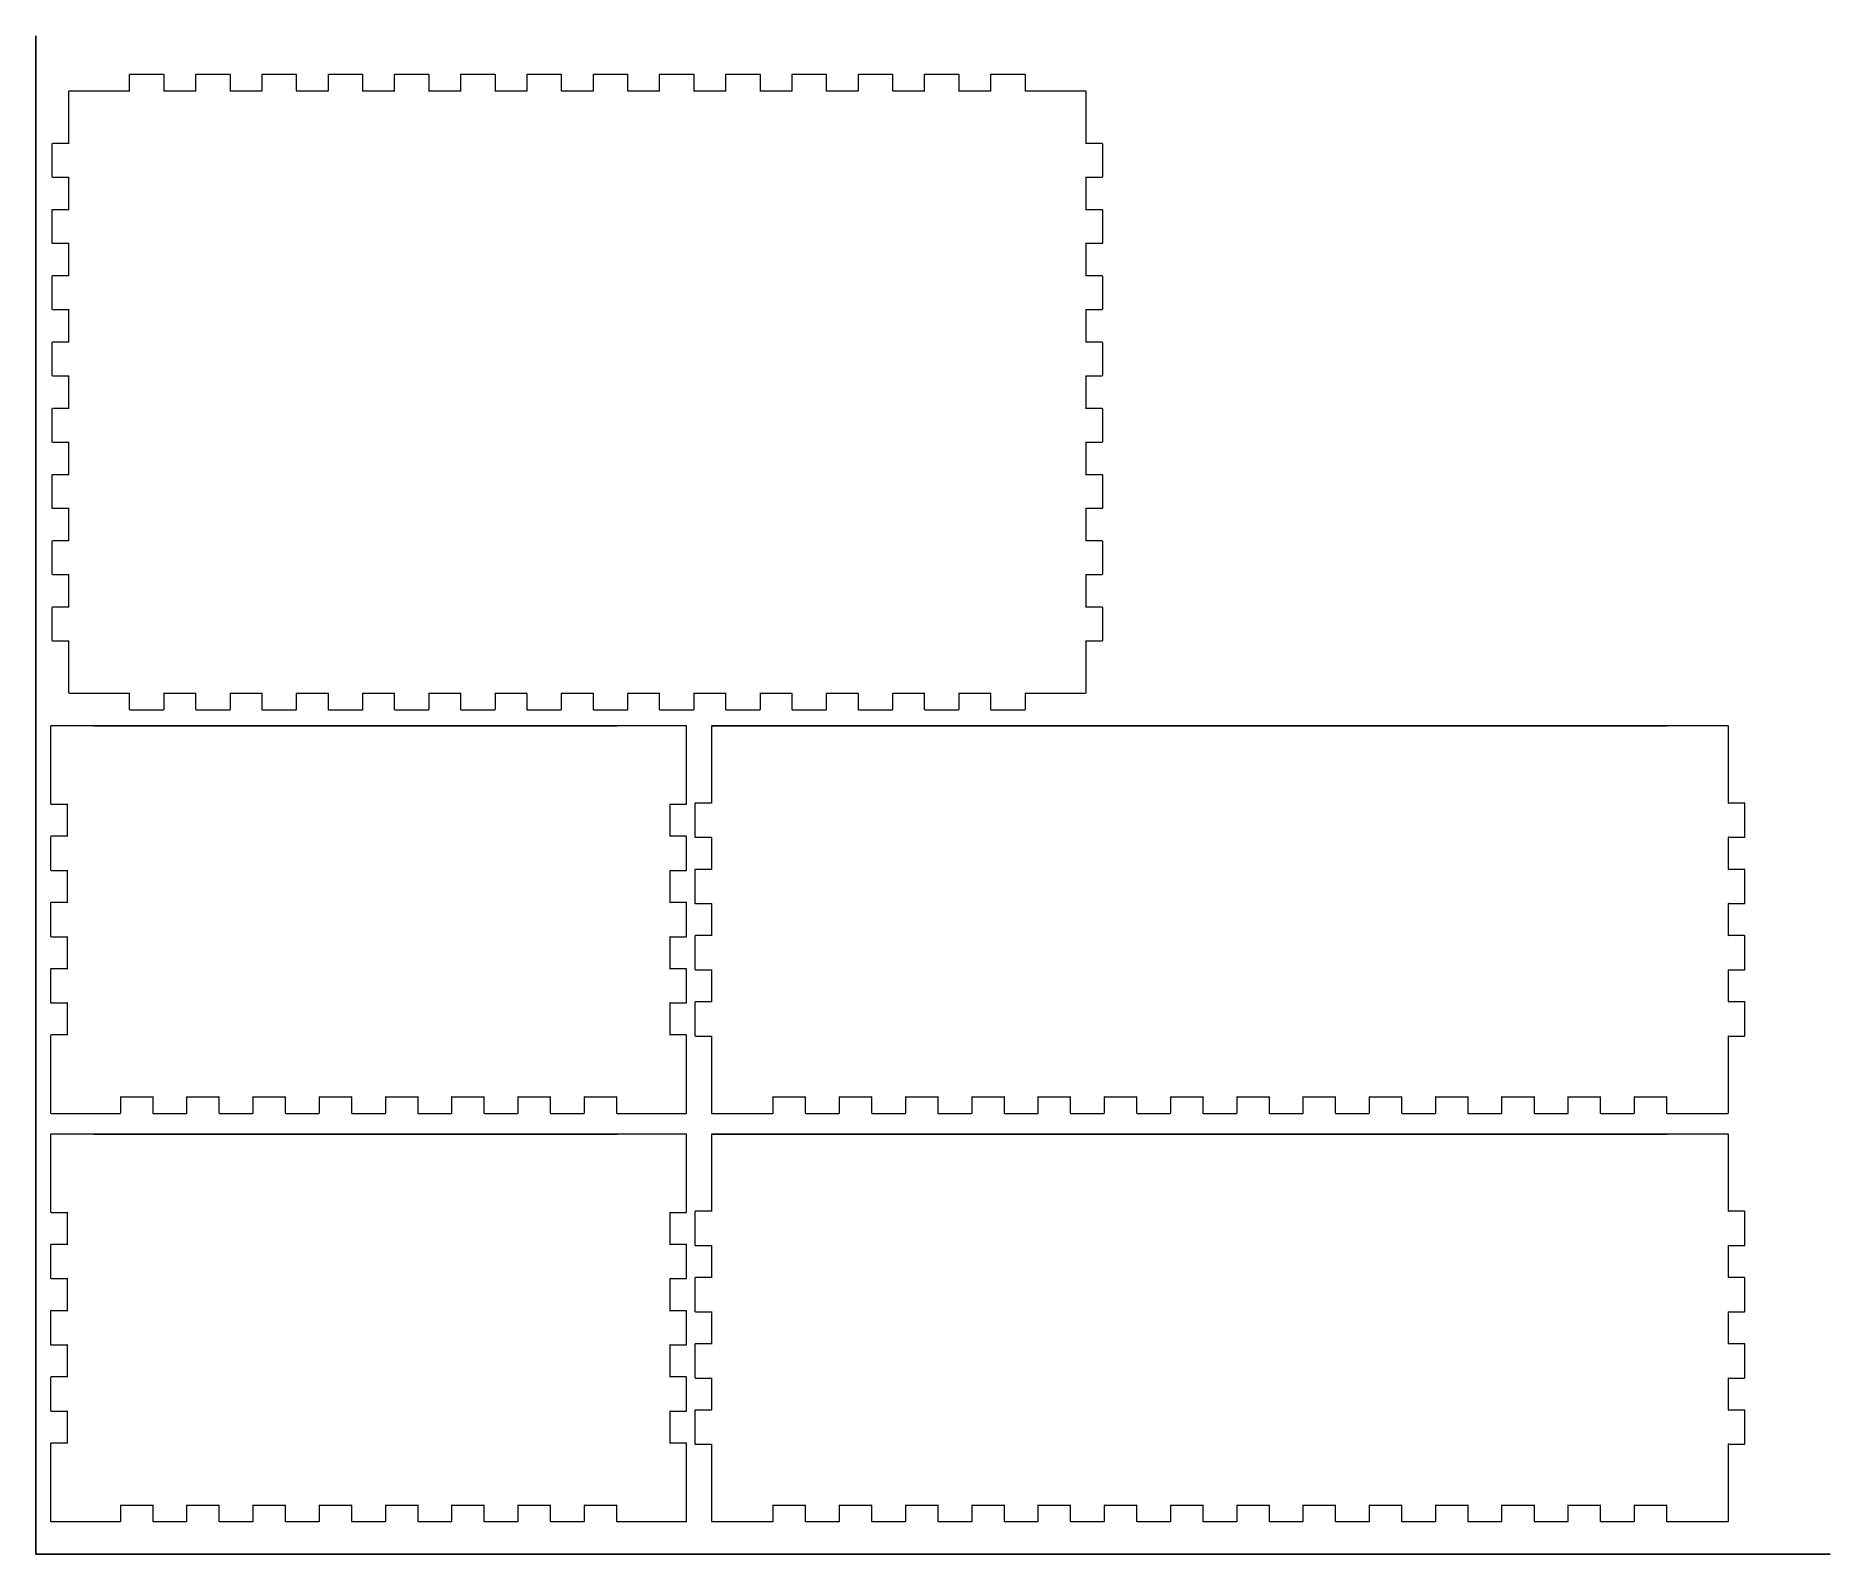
# Model space of a CAD drawing. Header units: inches. Extents: x 7 to 332, y 14 to 289.
import ezdxf

# ---------------------------------------------------------------- set-up
doc = ezdxf.new("R2010")
doc.units = ezdxf.units.IN
doc.header["$MEASUREMENT"] = 0
doc.layers.add('Capa 1', color=7, linetype='Continuous')

# ---------------------------------------------------------------- blocks, each defined once
blk = doc.blocks.new('block 7')
at = {"layer": 'Capa 1', "color": 7, "lineweight": 9}
blk.add_open_spline([(13.1, 168.1), (13.1, 168.1), (22.5, 168.1), (22.5, 168.1), (22.6, 168.1), (22.5, 168.2), (22.5, 168.1), (22.5, 168.1), (22.5, 165.2), (22.5, 165.2), (22.5, 165.14), (22.54, 165.1), (22.6, 165.1), (22.6, 165.1), (28.6, 165.1), (28.6, 165.1), (28.65, 165.1), (28.7, 165.14), (28.7, 165.2), (28.7, 165.2), (28.7, 168.1), (28.7, 168.1), (28.7, 168.2), (28.6, 168.1), (28.7, 168.1), (28.7, 168.1), (34.5, 168.1), (34.5, 168.1), (34.6, 168.1), (34.5, 168.2), (34.5, 168.1), (34.5, 168.1), (34.5, 165.2), (34.5, 165.2), (34.5, 165.14), (34.54, 165.1), (34.6, 165.1), (34.6, 165.1), (40.6, 165.1), (40.6, 165.1), (40.65, 165.1), (40.7, 165.14), (40.7, 165.2), (40.7, 165.2), (40.7, 168.1), (40.7, 168.1), (40.7, 168.2), (40.6, 168.1), (40.7, 168.1), (40.7, 168.1), (46.5, 168.1), (46.5, 168.1), (46.6, 168.1), (46.5, 168.2), (46.5, 168.1), (46.5, 168.1), (46.5, 165.2), (46.5, 165.2), (46.5, 165.14), (46.54, 165.1), (46.6, 165.1), (46.6, 165.1), (52.6, 165.1), (52.6, 165.1), (52.65, 165.1), (52.7, 165.14), (52.7, 165.2), (52.7, 165.2), (52.7, 168.1), (52.7, 168.1), (52.7, 168.2), (52.6, 168.1), (52.7, 168.1), (52.7, 168.1), (58.5, 168.1), (58.5, 168.1), (58.6, 168.1), (58.5, 168.2), (58.5, 168.1), (58.5, 168.1), (58.5, 165.2), (58.5, 165.2), (58.5, 165.14), (58.54, 165.1), (58.6, 165.1), (58.6, 165.1), (64.6, 165.1), (64.6, 165.1), (64.65, 165.1), (64.7, 165.14), (64.7, 165.2), (64.7, 165.2), (64.7, 168.1), (64.7, 168.1), (64.7, 168.2), (64.6, 168.1), (64.7, 168.1), (64.7, 168.1), (70.5, 168.1), (70.5, 168.1), (70.6, 168.1), (70.5, 168.2), (70.5, 168.1), (70.5, 168.1), (70.5, 165.2), (70.5, 165.2), (70.5, 165.14), (70.54, 165.1), (70.6, 165.1), (70.6, 165.1), (76.6, 165.1), (76.6, 165.1), (76.65, 165.1), (76.7, 165.14), (76.7, 165.2), (76.7, 165.2), (76.7, 168.1), (76.7, 168.1), (76.7, 168.2), (76.6, 168.1), (76.7, 168.1), (76.7, 168.1), (82.5, 168.1), (82.5, 168.1), (82.6, 168.1), (82.5, 168.2), (82.5, 168.1), (82.5, 168.1), (82.5, 165.2), (82.5, 165.2), (82.5, 165.14), (82.54, 165.1), (82.6, 165.1), (82.6, 165.1), (88.6, 165.1), (88.6, 165.1), (88.65, 165.1), (88.7, 165.14), (88.7, 165.2), (88.7, 165.2), (88.7, 168.1), (88.7, 168.1), (88.7, 168.2), (88.6, 168.1), (88.7, 168.1), (88.7, 168.1), (94.5, 168.1), (94.5, 168.1), (94.6, 168.1), (94.5, 168.2), (94.5, 168.1), (94.5, 168.1), (94.5, 165.2), (94.5, 165.2), (94.5, 165.14), (94.54, 165.1), (94.6, 165.1), (94.6, 165.1), (100.6, 165.1), (100.6, 165.1), (100.65, 165.1), (100.7, 165.14), (100.7, 165.2), (100.7, 165.2), (100.7, 168.1), (100.7, 168.1), (100.7, 168.2), (100.6, 168.1), (100.7, 168.1), (100.7, 168.1), (106.5, 168.1), (106.5, 168.1), (106.6, 168.1), (106.5, 168.2), (106.5, 168.1), (106.5, 168.1), (106.5, 165.2), (106.5, 165.2), (106.5, 165.14), (106.54, 165.1), (106.6, 165.1), (106.6, 165.1), (112.6, 165.1), (112.6, 165.1), (112.65, 165.1), (112.7, 165.14), (112.7, 165.2), (112.7, 165.2), (112.7, 168.1), (112.7, 168.1), (112.7, 168.2), (112.6, 168.1), (112.7, 168.1), (112.7, 168.1), (122.1, 168.1), (122.1, 168.1), (122.15, 168.1), (122.2, 168.14), (122.2, 168.2), (122.2, 168.2), (122.2, 179.1), (122.2, 179.1), (122.2, 179.2), (122.1, 179.1), (122.2, 179.1), (122.2, 179.1), (125.1, 179.1), (125.1, 179.1), (125.15, 179.1), (125.2, 179.14), (125.2, 179.2), (125.2, 179.2), (125.2, 185.2), (125.2, 185.2), (125.2, 185.25), (125.15, 185.3), (125.1, 185.3), (125.1, 185.3), (122.2, 185.3), (122.2, 185.3), (122.1, 185.3), (122.2, 185.2), (122.2, 185.3), (122.2, 185.3), (122.2, 191.1), (122.2, 191.1), (122.2, 191.2), (122.1, 191.1), (122.2, 191.1), (122.2, 191.1), (125.1, 191.1), (125.1, 191.1), (125.15, 191.1), (125.2, 191.14), (125.2, 191.2), (125.2, 191.2), (125.2, 197.2), (125.2, 197.2), (125.2, 197.25), (125.15, 197.3), (125.1, 197.3), (125.1, 197.3), (122.2, 197.3), (122.2, 197.3), (122.1, 197.3), (122.2, 197.2), (122.2, 197.3), (122.2, 197.3), (122.2, 203.1), (122.2, 203.1), (122.2, 203.2), (122.1, 203.1), (122.2, 203.1), (122.2, 203.1), (125.1, 203.1), (125.1, 203.1), (125.15, 203.1), (125.2, 203.14), (125.2, 203.2), (125.2, 203.2), (125.2, 209.2), (125.2, 209.2), (125.2, 209.25), (125.15, 209.3), (125.1, 209.3), (125.1, 209.3), (122.2, 209.3), (122.2, 209.3), (122.1, 209.3), (122.2, 209.2), (122.2, 209.3), (122.2, 209.3), (122.2, 215.1), (122.2, 215.1), (122.2, 215.2), (122.1, 215.1), (122.2, 215.1), (122.2, 215.1), (125.1, 215.1), (125.1, 215.1), (125.15, 215.1), (125.2, 215.14), (125.2, 215.2), (125.2, 215.2), (125.2, 221.2), (125.2, 221.2), (125.2, 221.25), (125.15, 221.3), (125.1, 221.3), (125.1, 221.3), (122.2, 221.3), (122.2, 221.3), (122.1, 221.3), (122.2, 221.2), (122.2, 221.3), (122.2, 221.3), (122.2, 227.1), (122.2, 227.1), (122.2, 227.2), (122.1, 227.1), (122.2, 227.1), (122.2, 227.1), (125.1, 227.1), (125.1, 227.1), (125.15, 227.1), (125.2, 227.14), (125.2, 227.2), (125.2, 227.2), (125.2, 233.2), (125.2, 233.2), (125.2, 233.25), (125.15, 233.3), (125.1, 233.3), (125.1, 233.3), (122.2, 233.3), (122.2, 233.3), (122.1, 233.3), (122.2, 233.2), (122.2, 233.3), (122.2, 233.3), (122.2, 239.1), (122.2, 239.1), (122.2, 239.2), (122.1, 239.1), (122.2, 239.1), (122.2, 239.1), (125.1, 239.1), (125.1, 239.1), (125.15, 239.1), (125.2, 239.14), (125.2, 239.2), (125.2, 239.2), (125.2, 245.2), (125.2, 245.2), (125.2, 245.25), (125.15, 245.3), (125.1, 245.3), (125.1, 245.3), (122.2, 245.3), (122.2, 245.3), (122.1, 245.3), (122.2, 245.2), (122.2, 245.3), (122.2, 245.3), (122.2, 251.1), (122.2, 251.1), (122.2, 251.2), (122.1, 251.1), (122.2, 251.1), (122.2, 251.1), (125.1, 251.1), (125.1, 251.1), (125.15, 251.1), (125.2, 251.14), (125.2, 251.2), (125.2, 251.2), (125.2, 257.2), (125.2, 257.2), (125.2, 257.25), (125.15, 257.3), (125.1, 257.3), (125.1, 257.3), (122.2, 257.3), (122.2, 257.3), (122.1, 257.3), (122.2, 257.2), (122.2, 257.3), (122.2, 257.3), (122.2, 263.1), (122.2, 263.1), (122.2, 263.2), (122.1, 263.1), (122.2, 263.1), (122.2, 263.1), (125.1, 263.1), (125.1, 263.1), (125.15, 263.1), (125.2, 263.14), (125.2, 263.2), (125.2, 263.2), (125.2, 269.2), (125.2, 269.2), (125.2, 269.25), (125.15, 269.3), (125.1, 269.3), (125.1, 269.3), (122.2, 269.3), (122.2, 269.3), (122.1, 269.3), (122.2, 269.2), (122.2, 269.3), (122.2, 269.3), (122.2, 275.1), (122.2, 275.1), (122.2, 275.2), (122.1, 275.1), (122.2, 275.1), (122.2, 275.1), (125.1, 275.1), (125.1, 275.1), (125.15, 275.1), (125.2, 275.14), (125.2, 275.2), (125.2, 275.2), (125.2, 281.2), (125.2, 281.2), (125.2, 281.25), (125.15, 281.3), (125.1, 281.3), (125.1, 281.3), (122.2, 281.3), (122.2, 281.3), (122.1, 281.3), (122.2, 281.2), (122.2, 281.3), (122.2, 281.3), (122.2, 287.1), (122.2, 287.1), (122.2, 287.2), (122.1, 287.1), (122.2, 287.1), (122.2, 287.1), (125.1, 287.1), (125.1, 287.1), (125.15, 287.1), (125.2, 287.14), (125.2, 287.2), (125.2, 287.2), (125.2, 293.2), (125.2, 293.2), (125.2, 293.25), (125.15, 293.3), (125.1, 293.3), (125.1, 293.3), (122.2, 293.3), (122.2, 293.3), (122.1, 293.3), (122.2, 293.2), (122.2, 293.3), (122.2, 293.3), (122.2, 299.1), (122.2, 299.1), (122.2, 299.2), (122.1, 299.1), (122.2, 299.1), (122.2, 299.1), (125.1, 299.1), (125.1, 299.1), (125.15, 299.1), (125.2, 299.14), (125.2, 299.2), (125.2, 299.2), (125.2, 305.2), (125.2, 305.2), (125.2, 305.25), (125.15, 305.3), (125.1, 305.3), (125.1, 305.3), (122.2, 305.3), (122.2, 305.3), (122.1, 305.3), (122.2, 305.2), (122.2, 305.3), (122.2, 305.3), (122.2, 311.1), (122.2, 311.1), (122.2, 311.2), (122.1, 311.1), (122.2, 311.1), (122.2, 311.1), (125.1, 311.1), (125.1, 311.1), (125.15, 311.1), (125.2, 311.14), (125.2, 311.2), (125.2, 311.2), (125.2, 317.2), (125.2, 317.2), (125.2, 317.25), (125.15, 317.3), (125.1, 317.3), (125.1, 317.3), (122.2, 317.3), (122.2, 317.3), (122.1, 317.3), (122.2, 317.2), (122.2, 317.3), (122.2, 317.3), (122.2, 323.1), (122.2, 323.1), (122.2, 323.2), (122.1, 323.1), (122.2, 323.1), (122.2, 323.1), (125.1, 323.1), (125.1, 323.1), (125.15, 323.1), (125.2, 323.14), (125.2, 323.2), (125.2, 323.2), (125.2, 329.2), (125.2, 329.2), (125.2, 329.25), (125.15, 329.3), (125.1, 329.3), (125.1, 329.3), (122.2, 329.3), (122.2, 329.3), (122.1, 329.3), (122.2, 329.2), (122.2, 329.3), (122.2, 329.3), (122.2, 335.1), (122.2, 335.1), (122.2, 335.2), (122.1, 335.1), (122.2, 335.1), (122.2, 335.1), (125.1, 335.1), (125.1, 335.1), (125.15, 335.1), (125.2, 335.14), (125.2, 335.2), (125.2, 335.2), (125.2, 341.2), (125.2, 341.2), (125.2, 341.25), (125.15, 341.3), (125.1, 341.3), (125.1, 341.3), (122.2, 341.3), (122.2, 341.3), (122.1, 341.3), (122.2, 341.2), (122.2, 341.3), (122.2, 341.3), (122.2, 352.2), (122.2, 352.2), (122.2, 352.25), (122.15, 352.3), (122.1, 352.3), (122.1, 352.3), (112.7, 352.3), (112.7, 352.3), (112.6, 352.3), (112.7, 352.2), (112.7, 352.3), (112.7, 352.3), (112.7, 355.2), (112.7, 355.2), (112.7, 355.25), (112.65, 355.3), (112.6, 355.3), (112.6, 355.3), (106.6, 355.3), (106.6, 355.3), (106.54, 355.3), (106.5, 355.25), (106.5, 355.2), (106.5, 355.2), (106.5, 352.3), (106.5, 352.3), (106.5, 352.2), (106.6, 352.3), (106.5, 352.3), (106.5, 352.3), (100.7, 352.3), (100.7, 352.3), (100.6, 352.3), (100.7, 352.2), (100.7, 352.3), (100.7, 352.3), (100.7, 355.2), (100.7, 355.2), (100.7, 355.25), (100.65, 355.3), (100.6, 355.3), (100.6, 355.3), (94.6, 355.3), (94.6, 355.3), (94.54, 355.3), (94.5, 355.25), (94.5, 355.2), (94.5, 355.2), (94.5, 352.3), (94.5, 352.3), (94.5, 352.2), (94.6, 352.3), (94.5, 352.3), (94.5, 352.3), (88.7, 352.3), (88.7, 352.3), (88.6, 352.3), (88.7, 352.2), (88.7, 352.3), (88.7, 352.3), (88.7, 355.2), (88.7, 355.2), (88.7, 355.25), (88.65, 355.3), (88.6, 355.3), (88.6, 355.3), (82.6, 355.3), (82.6, 355.3), (82.54, 355.3), (82.5, 355.25), (82.5, 355.2), (82.5, 355.2), (82.5, 352.3), (82.5, 352.3), (82.5, 352.2), (82.6, 352.3), (82.5, 352.3), (82.5, 352.3), (76.7, 352.3), (76.7, 352.3), (76.6, 352.3), (76.7, 352.2), (76.7, 352.3), (76.7, 352.3), (76.7, 355.2), (76.7, 355.2), (76.7, 355.25), (76.65, 355.3), (76.6, 355.3), (76.6, 355.3), (70.6, 355.3), (70.6, 355.3), (70.54, 355.3), (70.5, 355.25), (70.5, 355.2), (70.5, 355.2), (70.5, 352.3), (70.5, 352.3), (70.5, 352.2), (70.6, 352.3), (70.5, 352.3), (70.5, 352.3), (64.7, 352.3), (64.7, 352.3), (64.6, 352.3), (64.7, 352.2), (64.7, 352.3), (64.7, 352.3), (64.7, 355.2), (64.7, 355.2), (64.7, 355.25), (64.65, 355.3), (64.6, 355.3), (64.6, 355.3), (58.6, 355.3), (58.6, 355.3), (58.54, 355.3), (58.5, 355.25), (58.5, 355.2), (58.5, 355.2), (58.5, 352.3), (58.5, 352.3), (58.5, 352.2), (58.6, 352.3), (58.5, 352.3), (58.5, 352.3), (52.7, 352.3), (52.7, 352.3), (52.6, 352.3), (52.7, 352.2), (52.7, 352.3), (52.7, 352.3), (52.7, 355.2), (52.7, 355.2), (52.7, 355.25), (52.65, 355.3), (52.6, 355.3), (52.6, 355.3), (46.6, 355.3), (46.6, 355.3), (46.54, 355.3), (46.5, 355.25), (46.5, 355.2), (46.5, 355.2), (46.5, 352.3), (46.5, 352.3), (46.5, 352.2), (46.6, 352.3), (46.5, 352.3), (46.5, 352.3), (40.7, 352.3), (40.7, 352.3), (40.6, 352.3), (40.7, 352.2), (40.7, 352.3), (40.7, 352.3), (40.7, 355.2), (40.7, 355.2), (40.7, 355.25), (40.65, 355.3), (40.6, 355.3), (40.6, 355.3), (34.6, 355.3), (34.6, 355.3), (34.54, 355.3), (34.5, 355.25), (34.5, 355.2), (34.5, 355.2), (34.5, 352.3), (34.5, 352.3), (34.5, 352.2), (34.6, 352.3), (34.5, 352.3), (34.5, 352.3), (28.7, 352.3), (28.7, 352.3), (28.6, 352.3), (28.7, 352.2), (28.7, 352.3), (28.7, 352.3), (28.7, 355.2), (28.7, 355.2), (28.7, 355.25), (28.65, 355.3), (28.6, 355.3), (28.6, 355.3), (22.6, 355.3), (22.6, 355.3), (22.54, 355.3), (22.5, 355.25), (22.5, 355.2), (22.5, 355.2), (22.5, 352.3), (22.5, 352.3), (22.5, 352.2), (22.6, 352.3), (22.5, 352.3), (22.5, 352.3), (13.1, 352.3), (13.1, 352.3), (13.04, 352.3), (13, 352.25), (13, 352.2), (13, 352.2), (13, 341.3), (13, 341.3), (13, 341.2), (13.1, 341.3), (13, 341.3), (13, 341.3), (10.1, 341.3), (10.1, 341.3), (10.04, 341.3), (10, 341.25), (10, 341.2), (10, 341.2), (10, 335.2), (10, 335.2), (10, 335.14), (10.04, 335.1), (10.1, 335.1), (10.1, 335.1), (13, 335.1), (13, 335.1), (13.1, 335.1), (13, 335.2), (13, 335.1), (13, 335.1), (13, 329.3), (13, 329.3), (13, 329.2), (13.1, 329.3), (13, 329.3), (13, 329.3), (10.1, 329.3), (10.1, 329.3), (10.04, 329.3), (10, 329.25), (10, 329.2), (10, 329.2), (10, 323.2), (10, 323.2), (10, 323.14), (10.04, 323.1), (10.1, 323.1), (10.1, 323.1), (13, 323.1), (13, 323.1), (13.1, 323.1), (13, 323.2), (13, 323.1), (13, 323.1), (13, 317.3), (13, 317.3), (13, 317.2), (13.1, 317.3), (13, 317.3), (13, 317.3), (10.1, 317.3), (10.1, 317.3), (10.04, 317.3), (10, 317.25), (10, 317.2), (10, 317.2), (10, 311.2), (10, 311.2), (10, 311.14), (10.04, 311.1), (10.1, 311.1), (10.1, 311.1), (13, 311.1), (13, 311.1), (13.1, 311.1), (13, 311.2), (13, 311.1), (13, 311.1), (13, 305.3), (13, 305.3), (13, 305.2), (13.1, 305.3), (13, 305.3), (13, 305.3), (10.1, 305.3), (10.1, 305.3), (10.04, 305.3), (10, 305.25), (10, 305.2), (10, 305.2), (10, 299.2), (10, 299.2), (10, 299.14), (10.04, 299.1), (10.1, 299.1), (10.1, 299.1), (13, 299.1), (13, 299.1), (13.1, 299.1), (13, 299.2), (13, 299.1), (13, 299.1), (13, 293.3), (13, 293.3), (13, 293.2), (13.1, 293.3), (13, 293.3), (13, 293.3), (10.1, 293.3), (10.1, 293.3), (10.04, 293.3), (10, 293.25), (10, 293.2), (10, 293.2), (10, 287.2), (10, 287.2), (10, 287.14), (10.04, 287.1), (10.1, 287.1), (10.1, 287.1), (13, 287.1), (13, 287.1), (13.1, 287.1), (13, 287.2), (13, 287.1), (13, 287.1), (13, 281.3), (13, 281.3), (13, 281.2), (13.1, 281.3), (13, 281.3), (13, 281.3), (10.1, 281.3), (10.1, 281.3), (10.04, 281.3), (10, 281.25), (10, 281.2), (10, 281.2), (10, 275.2), (10, 275.2), (10, 275.14), (10.04, 275.1), (10.1, 275.1), (10.1, 275.1), (13, 275.1), (13, 275.1), (13.1, 275.1), (13, 275.2), (13, 275.1), (13, 275.1), (13, 269.3), (13, 269.3), (13, 269.2), (13.1, 269.3), (13, 269.3), (13, 269.3), (10.1, 269.3), (10.1, 269.3), (10.04, 269.3), (10, 269.25), (10, 269.2), (10, 269.2), (10, 263.2), (10, 263.2), (10, 263.14), (10.04, 263.1), (10.1, 263.1), (10.1, 263.1), (13, 263.1), (13, 263.1), (13.1, 263.1), (13, 263.2), (13, 263.1), (13, 263.1), (13, 257.3), (13, 257.3), (13, 257.2), (13.1, 257.3), (13, 257.3), (13, 257.3), (10.1, 257.3), (10.1, 257.3), (10.04, 257.3), (10, 257.25), (10, 257.2), (10, 257.2), (10, 251.2), (10, 251.2), (10, 251.14), (10.04, 251.1), (10.1, 251.1), (10.1, 251.1), (13, 251.1), (13, 251.1), (13.1, 251.1), (13, 251.2), (13, 251.1), (13, 251.1), (13, 245.3), (13, 245.3), (13, 245.2), (13.1, 245.3), (13, 245.3), (13, 245.3), (10.1, 245.3), (10.1, 245.3), (10.04, 245.3), (10, 245.25), (10, 245.2), (10, 245.2), (10, 239.2), (10, 239.2), (10, 239.14), (10.04, 239.1), (10.1, 239.1), (10.1, 239.1), (13, 239.1), (13, 239.1), (13.1, 239.1), (13, 239.2), (13, 239.1), (13, 239.1), (13, 233.3), (13, 233.3), (13, 233.2), (13.1, 233.3), (13, 233.3), (13, 233.3), (10.1, 233.3), (10.1, 233.3), (10.04, 233.3), (10, 233.25), (10, 233.2), (10, 233.2), (10, 227.2), (10, 227.2), (10, 227.14), (10.04, 227.1), (10.1, 227.1), (10.1, 227.1), (13, 227.1), (13, 227.1), (13.1, 227.1), (13, 227.2), (13, 227.1), (13, 227.1), (13, 221.3), (13, 221.3), (13, 221.2), (13.1, 221.3), (13, 221.3), (13, 221.3), (10.1, 221.3), (10.1, 221.3), (10.04, 221.3), (10, 221.25), (10, 221.2), (10, 221.2), (10, 215.2), (10, 215.2), (10, 215.14), (10.04, 215.1), (10.1, 215.1), (10.1, 215.1), (13, 215.1), (13, 215.1), (13.1, 215.1), (13, 215.2), (13, 215.1), (13, 215.1), (13, 209.3), (13, 209.3), (13, 209.2), (13.1, 209.3), (13, 209.3), (13, 209.3), (10.1, 209.3), (10.1, 209.3), (10.04, 209.3), (10, 209.25), (10, 209.2), (10, 209.2), (10, 203.2), (10, 203.2), (10, 203.14), (10.04, 203.1), (10.1, 203.1), (10.1, 203.1), (13, 203.1), (13, 203.1), (13.1, 203.1), (13, 203.2), (13, 203.1), (13, 203.1), (13, 197.3), (13, 197.3), (13, 197.2), (13.1, 197.3), (13, 197.3), (13, 197.3), (10.1, 197.3), (10.1, 197.3), (10.04, 197.3), (10, 197.25), (10, 197.2), (10, 197.2), (10, 191.2), (10, 191.2), (10, 191.14), (10.04, 191.1), (10.1, 191.1), (10.1, 191.1), (13, 191.1), (13, 191.1), (13.1, 191.1), (13, 191.2), (13, 191.1), (13, 191.1), (13, 185.3), (13, 185.3), (13, 185.2), (13.1, 185.3), (13, 185.3), (13, 185.3), (10.1, 185.3), (10.1, 185.3), (10.04, 185.3), (10, 185.25), (10, 185.2), (10, 185.2), (10, 179.2), (10, 179.2), (10, 179.14), (10.04, 179.1), (10.1, 179.1), (10.1, 179.1), (13, 179.1), (13, 179.1), (13.1, 179.1), (13, 179.2), (13, 179.1), (13, 179.1), (13, 168.2), (13, 168.2), (13, 168.14), (13.04, 168.1), (13.1, 168.1)], degree=3, knots=[0, 0, 0, 0, 1, 1, 1, 2, 2, 2, 3, 3, 3, 4, 4, 4, 5, 5, 5, 6, 6, 6, 7, 7, 7, 8, 8, 8, 9, 9, 9, 10, 10, 10, 11, 11, 11, 12, 12, 12, 13, 13, 13, 14, 14, 14, 15, 15, 15, 16, 16, 16, 17, 17, 17, 18, 18, 18, 19, 19, 19, 20, 20, 20, 21, 21, 21, 22, 22, 22, 23, 23, 23, 24, 24, 24, 25, 25, 25, 26, 26, 26, 27, 27, 27, 28, 28, 28, 29, 29, 29, 30, 30, 30, 31, 31, 31, 32, 32, 32, 33, 33, 33, 34, 34, 34, 35, 35, 35, 36, 36, 36, 37, 37, 37, 38, 38, 38, 39, 39, 39, 40, 40, 40, 41, 41, 41, 42, 42, 42, 43, 43, 43, 44, 44, 44, 45, 45, 45, 46, 46, 46, 47, 47, 47, 48, 48, 48, 49, 49, 49, 50, 50, 50, 51, 51, 51, 52, 52, 52, 53, 53, 53, 54, 54, 54, 55, 55, 55, 56, 56, 56, 57, 57, 57, 58, 58, 58, 59, 59, 59, 60, 60, 60, 61, 61, 61, 62, 62, 62, 63, 63, 63, 64, 64, 64, 65, 65, 65, 66, 66, 66, 67, 67, 67, 68, 68, 68, 69, 69, 69, 70, 70, 70, 71, 71, 71, 72, 72, 72, 73, 73, 73, 74, 74, 74, 75, 75, 75, 76, 76, 76, 77, 77, 77, 78, 78, 78, 79, 79, 79, 80, 80, 80, 81, 81, 81, 82, 82, 82, 83, 83, 83, 84, 84, 84, 85, 85, 85, 86, 86, 86, 87, 87, 87, 88, 88, 88, 89, 89, 89, 90, 90, 90, 91, 91, 91, 92, 92, 92, 93, 93, 93, 94, 94, 94, 95, 95, 95, 96, 96, 96, 97, 97, 97, 98, 98, 98, 99, 99, 99, 100, 100, 100, 101, 101, 101, 102, 102, 102, 103, 103, 103, 104, 104, 104, 105, 105, 105, 106, 106, 106, 107, 107, 107, 108, 108, 108, 109, 109, 109, 110, 110, 110, 111, 111, 111, 112, 112, 112, 113, 113, 113, 114, 114, 114, 115, 115, 115, 116, 116, 116, 117, 117, 117, 118, 118, 118, 119, 119, 119, 120, 120, 120, 121, 121, 121, 122, 122, 122, 123, 123, 123, 124, 124, 124, 125, 125, 125, 126, 126, 126, 127, 127, 127, 128, 128, 128, 129, 129, 129, 130, 130, 130, 131, 131, 131, 132, 132, 132, 133, 133, 133, 134, 134, 134, 135, 135, 135, 136, 136, 136, 137, 137, 137, 138, 138, 138, 139, 139, 139, 140, 140, 140, 141, 141, 141, 142, 142, 142, 143, 143, 143, 144, 144, 144, 145, 145, 145, 146, 146, 146, 147, 147, 147, 148, 148, 148, 149, 149, 149, 150, 150, 150, 151, 151, 151, 152, 152, 152, 153, 153, 153, 154, 154, 154, 155, 155, 155, 156, 156, 156, 157, 157, 157, 158, 158, 158, 159, 159, 159, 160, 160, 160, 161, 161, 161, 162, 162, 162, 163, 163, 163, 164, 164, 164, 165, 165, 165, 166, 166, 166, 167, 167, 167, 168, 168, 168, 169, 169, 169, 170, 170, 170, 171, 171, 171, 172, 172, 172, 173, 173, 173, 174, 174, 174, 175, 175, 175, 176, 176, 176, 177, 177, 177, 178, 178, 178, 179, 179, 179, 180, 180, 180, 181, 181, 181, 182, 182, 182, 183, 183, 183, 184, 184, 184, 185, 185, 185, 186, 186, 186, 187, 187, 187, 188, 188, 188, 189, 189, 189, 190, 190, 190, 191, 191, 191, 192, 192, 192, 193, 193, 193, 194, 194, 194, 195, 195, 195, 196, 196, 196, 197, 197, 197, 198, 198, 198, 199, 199, 199, 200, 200, 200, 201, 201, 201, 202, 202, 202, 203, 203, 203, 204, 204, 204, 205, 205, 205, 206, 206, 206, 207, 207, 207, 208, 208, 208, 209, 209, 209, 210, 210, 210, 211, 211, 211, 212, 212, 212, 213, 213, 213, 214, 214, 214, 215, 215, 215, 216, 216, 216, 217, 217, 217, 218, 218, 218, 219, 219, 219, 220, 220, 220, 221, 221, 221, 222, 222, 222, 223, 223, 223, 224, 224, 224, 225, 225, 225, 226, 226, 226, 227, 227, 227, 228, 228, 228, 229, 229, 229, 230, 230, 230, 231, 231, 231, 232, 232, 232, 233, 233, 233, 234, 234, 234, 235, 235, 235, 236, 236, 236, 237, 237, 237, 238, 238, 238, 239, 239, 239, 240, 240, 240, 241, 241, 241, 242, 242, 242, 243, 243, 243, 244, 244, 244, 245, 245, 245, 246, 246, 246, 247, 247, 247, 248, 248, 248, 249, 249, 249, 250, 250, 250, 251, 251, 251, 252, 252, 252, 253, 253, 253, 254, 254, 254, 255, 255, 255, 256, 256, 256, 257, 257, 257, 258, 258, 258, 259, 259, 259, 260, 260, 260, 261, 261, 261, 262, 262, 262, 263, 263, 263, 264, 264, 264, 265, 265, 265, 266, 266, 266, 267, 267, 267, 268, 268, 268, 269, 269, 269, 270, 270, 270, 271, 271, 271, 272, 272, 272, 273, 273, 273, 274, 274, 274, 275, 275, 275, 276, 276, 276, 277, 277, 277, 278, 278, 278, 279, 279, 279, 280, 280, 280, 281, 281, 281, 282, 282, 282, 283, 283, 283, 284, 284, 284, 285, 285, 285, 286, 286, 286, 287, 287, 287, 288, 288, 288, 289, 289, 289, 290, 290, 290, 291, 291, 291, 292, 292, 292, 293, 293, 293, 294, 294, 294, 295, 295, 295, 296, 296, 296, 297, 297, 297, 298, 298, 298, 299, 299, 299, 300, 300, 300, 301, 301, 301, 302, 302, 302, 303, 303, 303, 304, 304, 304, 305, 305, 305, 306, 306, 306, 307, 307, 307, 308, 308, 308, 309, 309, 309, 310, 310, 310, 311, 311, 311, 312, 312, 312, 313, 313, 313, 314, 314, 314, 315, 315, 315, 316, 316, 316, 317, 317, 317, 318, 318, 318, 319, 319, 319, 320, 320, 320, 321, 321, 321, 322, 322, 322, 323, 323, 323, 324, 324, 324, 325, 325, 325, 326, 326, 326, 327, 327, 327, 328, 328, 328, 329, 329, 329, 330, 330, 330, 331, 331, 331, 332, 332, 332, 333, 333, 333, 334, 334, 334, 335, 335, 335, 336, 336, 336, 337, 337, 337, 338, 338, 338, 339, 339, 339, 340, 340, 340, 341, 341, 341, 342, 342, 342, 343, 343, 343, 344, 344, 344, 345, 345, 345, 346, 346, 346, 347, 347, 347, 348, 348, 348, 349, 349, 349, 350, 350, 350, 351, 351, 351, 352, 352, 352, 353, 353, 353, 354, 354, 354, 355, 355, 355, 356, 356, 356, 357, 357, 357, 358, 358, 358, 359, 359, 359, 360, 360, 360, 360], dxfattribs=at)

msp = doc.modelspace()

# ---------------------------------------------------------------- linework, layer by layer
for p, q in [((7.33, 13.56), (7.33, 288.56)), ((112.6, 163.6), (17.85, 163.6)), ((302.8, 163.6), (129.8, 163.6)), ((112.6, 89.66), (17.85, 89.66)), ((302.8, 89.66), (129.8, 89.66)), ((7.33, 13.56), (332.33, 13.56))]:
    msp.add_line(p, q)
at = {"layer": 'Capa 1', "color": 7, "lineweight": 9}
for points in [[(10.1, 163.6), (10.04, 163.6), (10, 163.55), (10, 163.5)], [(10, 163.5), (10, 163.5), (10, 160.5), (10, 160.5)], [(13.1, 163.6), (13.1, 163.6), (10.1, 163.6), (10.1, 163.6)], [(17.85, 163.6), (15.47, 163.6), (13.1, 163.6), (13.1, 163.6)], [(122.1, 163.6), (122.1, 163.6), (112.6, 163.6), (112.6, 163.6)], [(125.1, 163.6), (125.1, 163.6), (122.1, 163.6), (122.1, 163.6)], [(125.2, 163.5), (125.2, 163.55), (125.15, 163.6), (125.1, 163.6)], [(125.2, 160.5), (125.2, 160.5), (125.2, 163.5), (125.2, 163.5)], [(313.9, 160.5), (313.9, 160.5), (313.9, 163.5), (313.9, 163.5)], [(125.2, 149.5), (125.2, 149.5), (125.2, 160.5), (125.2, 160.5)], [(129.7, 149.6), (129.7, 149.6), (126.8, 149.6), (126.8, 149.6)], [(316.8, 149.6), (316.8, 149.6), (313.9, 149.6), (313.9, 149.6)], [(10.1, 149.4), (10.1, 149.4), (13, 149.4), (13, 149.4)], [(13, 149.4), (13.1, 149.4), (13, 149.5), (13, 149.4)], [(13, 149.4), (13, 149.4), (13, 143.6), (13, 143.6)], [(122.2, 149.4), (122.2, 149.5), (122.1, 149.4), (122.2, 149.4)], [(122.2, 143.6), (122.2, 143.6), (122.2, 149.4), (122.2, 149.4)], [(122.2, 149.4), (122.2, 149.4), (125.1, 149.4), (125.1, 149.4)], [(125.1, 149.4), (125.15, 149.4), (125.2, 149.44), (125.2, 149.5)], [(13, 143.6), (13, 143.6), (10.1, 143.6), (10.1, 143.6)], [(13, 143.6), (13, 143.5), (13.1, 143.6), (13, 143.6)], [(122.2, 143.6), (122.1, 143.6), (122.2, 143.5), (122.2, 143.6)], [(125.1, 143.6), (125.1, 143.6), (122.2, 143.6), (122.2, 143.6)], [(125.2, 143.5), (125.2, 143.56), (125.15, 143.6), (125.1, 143.6)], [(125.2, 137.5), (125.2, 137.5), (125.2, 143.5), (125.2, 143.5)], [(126.8, 143.4), (126.8, 143.4), (129.7, 143.4), (129.7, 143.4)], [(313.9, 143.4), (313.9, 143.5), (313.8, 143.4), (313.9, 143.4)], [(313.9, 137.6), (313.9, 137.6), (313.9, 143.4), (313.9, 143.4)], [(313.9, 143.4), (313.9, 143.4), (316.8, 143.4), (316.8, 143.4)], [(10.1, 137.4), (10.1, 137.4), (13, 137.4), (13, 137.4)], [(13, 137.4), (13.1, 137.4), (13, 137.5), (13, 137.4)], [(13, 137.4), (13, 137.4), (13, 131.6), (13, 131.6)], [(122.2, 137.4), (122.2, 137.5), (122.1, 137.4), (122.2, 137.4)], [(122.2, 131.6), (122.2, 131.6), (122.2, 137.4), (122.2, 137.4)], [(122.2, 137.4), (122.2, 137.4), (125.1, 137.4), (125.1, 137.4)], [(125.1, 137.4), (125.15, 137.4), (125.2, 137.45), (125.2, 137.5)], [(129.7, 137.6), (129.7, 137.6), (126.8, 137.6), (126.8, 137.6)], [(313.9, 137.6), (313.8, 137.6), (313.9, 137.5), (313.9, 137.6)], [(316.8, 137.6), (316.8, 137.6), (313.9, 137.6), (313.9, 137.6)], [(13, 131.6), (13, 131.6), (10.1, 131.6), (10.1, 131.6)], [(13, 131.6), (13, 131.5), (13.1, 131.6), (13, 131.6)], [(122.2, 131.6), (122.1, 131.6), (122.2, 131.5), (122.2, 131.6)], [(125.1, 131.6), (125.1, 131.6), (122.2, 131.6), (122.2, 131.6)], [(125.2, 131.5), (125.2, 131.56), (125.15, 131.6), (125.1, 131.6)], [(125.2, 125.5), (125.2, 125.5), (125.2, 131.5), (125.2, 131.5)], [(126.8, 131.4), (126.8, 131.4), (129.7, 131.4), (129.7, 131.4)], [(313.9, 131.4), (313.9, 131.5), (313.8, 131.4), (313.9, 131.4)], [(313.9, 125.6), (313.9, 125.6), (313.9, 131.4), (313.9, 131.4)], [(313.9, 131.4), (313.9, 131.4), (316.8, 131.4), (316.8, 131.4)], [(10.1, 125.4), (10.1, 125.4), (13, 125.4), (13, 125.4)], [(13, 125.4), (13.1, 125.4), (13, 125.5), (13, 125.4)], [(13, 125.4), (13, 125.4), (13, 119.6), (13, 119.6)], [(122.2, 125.4), (122.2, 125.5), (122.1, 125.4), (122.2, 125.4)], [(122.2, 119.6), (122.2, 119.6), (122.2, 125.4), (122.2, 125.4)], [(122.2, 125.4), (122.2, 125.4), (125.1, 125.4), (125.1, 125.4)], [(125.1, 125.4), (125.15, 125.4), (125.2, 125.45), (125.2, 125.5)], [(129.7, 125.6), (129.7, 125.6), (126.8, 125.6), (126.8, 125.6)], [(313.9, 125.6), (313.8, 125.6), (313.9, 125.5), (313.9, 125.6)], [(316.8, 125.6), (316.8, 125.6), (313.9, 125.6), (313.9, 125.6)], [(316.9, 125.5), (316.9, 125.56), (316.85, 125.6), (316.8, 125.6)], [(316.9, 119.5), (316.9, 119.5), (316.9, 125.5), (316.9, 125.5)], [(13, 119.6), (13, 119.6), (10.1, 119.6), (10.1, 119.6)], [(13, 119.6), (13, 119.5), (13.1, 119.6), (13, 119.6)], [(122.2, 119.6), (122.1, 119.6), (122.2, 119.5), (122.2, 119.6)], [(125.1, 119.6), (125.1, 119.6), (122.2, 119.6), (122.2, 119.6)], [(125.2, 119.5), (125.2, 119.56), (125.15, 119.6), (125.1, 119.6)], [(125.2, 113.5), (125.2, 113.5), (125.2, 119.5), (125.2, 119.5)], [(126.8, 119.4), (126.8, 119.4), (129.7, 119.4), (129.7, 119.4)], [(313.9, 119.4), (313.9, 119.5), (313.8, 119.4), (313.9, 119.4)], [(313.9, 113.6), (313.9, 113.6), (313.9, 119.4), (313.9, 119.4)], [(313.9, 119.4), (313.9, 119.4), (316.8, 119.4), (316.8, 119.4)], [(316.8, 119.4), (316.85, 119.4), (316.9, 119.45), (316.9, 119.5)], [(10.1, 113.4), (10.1, 113.4), (13, 113.4), (13, 113.4)], [(13, 113.4), (13.1, 113.4), (13, 113.5), (13, 113.4)], [(13, 113.4), (13, 113.4), (13, 107.6), (13, 107.6)], [(122.2, 113.4), (122.2, 113.5), (122.1, 113.4), (122.2, 113.4)], [(122.2, 107.6), (122.2, 107.6), (122.2, 113.4), (122.2, 113.4)], [(122.2, 113.4), (122.2, 113.4), (125.1, 113.4), (125.1, 113.4)], [(125.1, 113.4), (125.15, 113.4), (125.2, 113.45), (125.2, 113.5)], [(129.7, 113.6), (129.7, 113.6), (126.8, 113.6), (126.8, 113.6)], [(313.9, 113.6), (313.8, 113.6), (313.9, 113.5), (313.9, 113.6)], [(316.8, 113.6), (316.8, 113.6), (313.9, 113.6), (313.9, 113.6)], [(316.9, 113.5), (316.9, 113.56), (316.85, 113.6), (316.8, 113.6)], [(316.9, 107.5), (316.9, 107.5), (316.9, 113.5), (316.9, 113.5)], [(13, 107.6), (13, 107.6), (10.1, 107.6), (10.1, 107.6)], [(13, 107.6), (13, 107.5), (13.1, 107.6), (13, 107.6)], [(122.2, 107.6), (122.1, 107.6), (122.2, 107.5), (122.2, 107.6)], [(125.1, 107.6), (125.1, 107.6), (122.2, 107.6), (122.2, 107.6)], [(125.2, 107.5), (125.2, 107.56), (125.15, 107.6), (125.1, 107.6)], [(125.2, 96.5), (125.2, 96.5), (125.2, 107.5), (125.2, 107.5)], [(126.8, 107.4), (126.8, 107.4), (129.7, 107.4), (129.7, 107.4)], [(313.9, 107.4), (313.9, 107.5), (313.8, 107.4), (313.9, 107.4)], [(313.9, 96.5), (313.9, 96.5), (313.9, 107.4), (313.9, 107.4)], [(313.9, 107.4), (313.9, 107.4), (316.8, 107.4), (316.8, 107.4)], [(316.8, 107.4), (316.85, 107.4), (316.9, 107.44), (316.9, 107.5)], [(10, 96.5), (10, 96.5), (10, 93.5), (10, 93.5)], [(22.7, 96.4), (22.7, 96.5), (22.6, 96.4), (22.7, 96.4)], [(22.7, 93.5), (22.7, 93.5), (22.7, 96.4), (22.7, 96.4)], [(22.7, 96.4), (22.7, 96.4), (28.5, 96.4), (28.5, 96.4)], [(28.5, 96.4), (28.6, 96.4), (28.5, 96.5), (28.5, 96.4)], [(28.5, 96.4), (28.5, 96.4), (28.5, 93.5), (28.5, 93.5)], [(34.7, 96.4), (34.7, 96.5), (34.6, 96.4), (34.7, 96.4)], [(34.7, 93.5), (34.7, 93.5), (34.7, 96.4), (34.7, 96.4)], [(34.7, 96.4), (34.7, 96.4), (40.5, 96.4), (40.5, 96.4)], [(40.5, 96.4), (40.6, 96.4), (40.5, 96.5), (40.5, 96.4)], [(40.5, 96.4), (40.5, 96.4), (40.5, 93.5), (40.5, 93.5)], [(46.7, 96.4), (46.7, 96.5), (46.6, 96.4), (46.7, 96.4)], [(46.7, 93.5), (46.7, 93.5), (46.7, 96.4), (46.7, 96.4)], [(46.7, 96.4), (46.7, 96.4), (52.5, 96.4), (52.5, 96.4)], [(52.5, 96.4), (52.6, 96.4), (52.5, 96.5), (52.5, 96.4)], [(52.5, 96.4), (52.5, 96.4), (52.5, 93.5), (52.5, 93.5)], [(58.7, 96.4), (58.7, 96.5), (58.6, 96.4), (58.7, 96.4)], [(58.7, 93.5), (58.7, 93.5), (58.7, 96.4), (58.7, 96.4)], [(58.7, 96.4), (58.7, 96.4), (64.5, 96.4), (64.5, 96.4)], [(64.5, 96.4), (64.6, 96.4), (64.5, 96.5), (64.5, 96.4)], [(64.5, 96.4), (64.5, 96.4), (64.5, 93.5), (64.5, 93.5)], [(70.7, 96.4), (70.7, 96.5), (70.6, 96.4), (70.7, 96.4)], [(70.7, 93.5), (70.7, 93.5), (70.7, 96.4), (70.7, 96.4)], [(70.7, 96.4), (70.7, 96.4), (76.5, 96.4), (76.5, 96.4)], [(76.5, 96.4), (76.6, 96.4), (76.5, 96.5), (76.5, 96.4)], [(76.5, 96.4), (76.5, 96.4), (76.5, 93.5), (76.5, 93.5)], [(82.7, 96.4), (82.7, 96.5), (82.6, 96.4), (82.7, 96.4)], [(82.7, 93.5), (82.7, 93.5), (82.7, 96.4), (82.7, 96.4)], [(82.7, 96.4), (82.7, 96.4), (88.5, 96.4), (88.5, 96.4)], [(88.5, 96.4), (88.6, 96.4), (88.5, 96.5), (88.5, 96.4)], [(88.5, 96.4), (88.5, 96.4), (88.5, 93.5), (88.5, 93.5)], [(94.7, 96.4), (94.7, 96.5), (94.6, 96.4), (94.7, 96.4)], [(94.7, 93.5), (94.7, 93.5), (94.7, 96.4), (94.7, 96.4)], [(94.7, 96.4), (94.7, 96.4), (100.5, 96.4), (100.5, 96.4)], [(100.5, 96.4), (100.6, 96.4), (100.5, 96.5), (100.5, 96.4)], [(100.5, 96.4), (100.5, 96.4), (100.5, 93.5), (100.5, 93.5)], [(106.7, 96.4), (106.7, 96.5), (106.6, 96.4), (106.7, 96.4)], [(106.7, 93.5), (106.7, 93.5), (106.7, 96.4), (106.7, 96.4)], [(106.7, 96.4), (106.7, 96.4), (112.5, 96.4), (112.5, 96.4)], [(112.5, 96.4), (112.6, 96.4), (112.5, 96.5), (112.5, 96.4)], [(112.5, 96.4), (112.5, 96.4), (112.5, 93.5), (112.5, 93.5)], [(125.2, 93.5), (125.2, 93.5), (125.2, 96.5), (125.2, 96.5)], [(140.9, 96.4), (140.9, 96.5), (140.8, 96.4), (140.9, 96.4)], [(140.9, 93.5), (140.9, 93.5), (140.9, 96.4), (140.9, 96.4)], [(140.9, 96.4), (140.9, 96.4), (146.7, 96.4), (146.7, 96.4)], [(146.7, 96.4), (146.8, 96.4), (146.7, 96.5), (146.7, 96.4)], [(146.7, 96.4), (146.7, 96.4), (146.7, 93.5), (146.7, 93.5)], [(152.9, 96.4), (152.9, 96.5), (152.8, 96.4), (152.9, 96.4)], [(152.9, 93.5), (152.9, 93.5), (152.9, 96.4), (152.9, 96.4)], [(152.9, 96.4), (152.9, 96.4), (158.7, 96.4), (158.7, 96.4)], [(158.7, 96.4), (158.8, 96.4), (158.7, 96.5), (158.7, 96.4)], [(158.7, 96.4), (158.7, 96.4), (158.7, 93.5), (158.7, 93.5)], [(164.9, 96.4), (164.9, 96.5), (164.8, 96.4), (164.9, 96.4)], [(164.9, 93.5), (164.9, 93.5), (164.9, 96.4), (164.9, 96.4)], [(164.9, 96.4), (164.9, 96.4), (170.7, 96.4), (170.7, 96.4)], [(170.7, 96.4), (170.8, 96.4), (170.7, 96.5), (170.7, 96.4)], [(170.7, 96.4), (170.7, 96.4), (170.7, 93.5), (170.7, 93.5)], [(176.9, 96.4), (176.9, 96.5), (176.8, 96.4), (176.9, 96.4)], [(176.9, 93.5), (176.9, 93.5), (176.9, 96.4), (176.9, 96.4)], [(176.9, 96.4), (176.9, 96.4), (182.7, 96.4), (182.7, 96.4)], [(182.7, 96.4), (182.8, 96.4), (182.7, 96.5), (182.7, 96.4)], [(182.7, 96.4), (182.7, 96.4), (182.7, 93.5), (182.7, 93.5)], [(188.9, 96.4), (188.9, 96.5), (188.8, 96.4), (188.9, 96.4)], [(188.9, 93.5), (188.9, 93.5), (188.9, 96.4), (188.9, 96.4)], [(188.9, 96.4), (188.9, 96.4), (194.7, 96.4), (194.7, 96.4)], [(194.7, 96.4), (194.8, 96.4), (194.7, 96.5), (194.7, 96.4)], [(194.7, 96.4), (194.7, 96.4), (194.7, 93.5), (194.7, 93.5)], [(200.9, 96.4), (200.9, 96.5), (200.8, 96.4), (200.9, 96.4)], [(200.9, 93.5), (200.9, 93.5), (200.9, 96.4), (200.9, 96.4)], [(200.9, 96.4), (200.9, 96.4), (206.7, 96.4), (206.7, 96.4)], [(206.7, 96.4), (206.8, 96.4), (206.7, 96.5), (206.7, 96.4)], [(206.7, 96.4), (206.7, 96.4), (206.7, 93.5), (206.7, 93.5)], [(212.9, 96.4), (212.9, 96.5), (212.8, 96.4), (212.9, 96.4)], [(212.9, 93.5), (212.9, 93.5), (212.9, 96.4), (212.9, 96.4)], [(212.9, 96.4), (212.9, 96.4), (218.7, 96.4), (218.7, 96.4)], [(218.7, 96.4), (218.8, 96.4), (218.7, 96.5), (218.7, 96.4)], [(218.7, 96.4), (218.7, 96.4), (218.7, 93.5), (218.7, 93.5)], [(224.9, 96.4), (224.9, 96.5), (224.8, 96.4), (224.9, 96.4)], [(224.9, 93.5), (224.9, 93.5), (224.9, 96.4), (224.9, 96.4)], [(224.9, 96.4), (224.9, 96.4), (230.7, 96.4), (230.7, 96.4)], [(230.7, 96.4), (230.8, 96.4), (230.7, 96.5), (230.7, 96.4)], [(230.7, 96.4), (230.7, 96.4), (230.7, 93.5), (230.7, 93.5)], [(236.9, 96.4), (236.9, 96.5), (236.8, 96.4), (236.9, 96.4)], [(236.9, 93.5), (236.9, 93.5), (236.9, 96.4), (236.9, 96.4)], [(236.9, 96.4), (236.9, 96.4), (242.7, 96.4), (242.7, 96.4)], [(242.7, 96.4), (242.8, 96.4), (242.7, 96.5), (242.7, 96.4)], [(242.7, 96.4), (242.7, 96.4), (242.7, 93.5), (242.7, 93.5)], [(248.9, 96.4), (248.9, 96.5), (248.8, 96.4), (248.9, 96.4)], [(248.9, 93.5), (248.9, 93.5), (248.9, 96.4), (248.9, 96.4)], [(248.9, 96.4), (248.9, 96.4), (254.7, 96.4), (254.7, 96.4)], [(254.7, 96.4), (254.8, 96.4), (254.7, 96.5), (254.7, 96.4)], [(254.7, 96.4), (254.7, 96.4), (254.7, 93.5), (254.7, 93.5)], [(260.9, 96.4), (260.9, 96.5), (260.8, 96.4), (260.9, 96.4)], [(260.9, 93.5), (260.9, 93.5), (260.9, 96.4), (260.9, 96.4)], [(260.9, 96.4), (260.9, 96.4), (266.7, 96.4), (266.7, 96.4)], [(266.7, 96.4), (266.8, 96.4), (266.7, 96.5), (266.7, 96.4)], [(266.7, 96.4), (266.7, 96.4), (266.7, 93.5), (266.7, 93.5)], [(272.9, 96.4), (272.9, 96.5), (272.8, 96.4), (272.9, 96.4)], [(272.9, 93.5), (272.9, 93.5), (272.9, 96.4), (272.9, 96.4)], [(272.9, 96.4), (272.9, 96.4), (278.7, 96.4), (278.7, 96.4)], [(278.7, 96.4), (278.8, 96.4), (278.7, 96.5), (278.7, 96.4)], [(278.7, 96.4), (278.7, 96.4), (278.7, 93.5), (278.7, 93.5)], [(284.9, 96.4), (284.9, 96.5), (284.8, 96.4), (284.9, 96.4)], [(284.9, 93.5), (284.9, 93.5), (284.9, 96.4), (284.9, 96.4)], [(284.9, 96.4), (284.9, 96.4), (290.7, 96.4), (290.7, 96.4)], [(290.7, 96.4), (290.8, 96.4), (290.7, 96.5), (290.7, 96.4)], [(290.7, 96.4), (290.7, 96.4), (290.7, 93.5), (290.7, 93.5)], [(296.9, 96.4), (296.9, 96.5), (296.8, 96.4), (296.9, 96.4)], [(296.9, 93.5), (296.9, 93.5), (296.9, 96.4), (296.9, 96.4)], [(296.9, 96.4), (296.9, 96.4), (302.7, 96.4), (302.7, 96.4)], [(302.7, 96.4), (302.8, 96.4), (302.7, 96.5), (302.7, 96.4)], [(302.7, 96.4), (302.7, 96.4), (302.7, 93.5), (302.7, 93.5)], [(313.9, 93.5), (313.9, 93.5), (313.9, 96.5), (313.9, 96.5)], [(10, 93.5), (10, 93.44), (10.04, 93.4), (10.1, 93.4)], [(10.1, 93.4), (10.1, 93.4), (13.1, 93.4), (13.1, 93.4)], [(13.1, 93.4), (13.1, 93.4), (22.6, 93.4), (22.6, 93.4)], [(22.6, 93.4), (22.65, 93.4), (22.7, 93.44), (22.7, 93.5)], [(28.5, 93.5), (28.5, 93.44), (28.54, 93.4), (28.6, 93.4)], [(28.6, 93.4), (28.6, 93.4), (34.6, 93.4), (34.6, 93.4)], [(34.6, 93.4), (34.65, 93.4), (34.7, 93.44), (34.7, 93.5)], [(40.5, 93.5), (40.5, 93.44), (40.54, 93.4), (40.6, 93.4)], [(40.6, 93.4), (40.6, 93.4), (46.6, 93.4), (46.6, 93.4)], [(46.6, 93.4), (46.65, 93.4), (46.7, 93.44), (46.7, 93.5)], [(52.5, 93.5), (52.5, 93.44), (52.54, 93.4), (52.6, 93.4)], [(52.6, 93.4), (52.6, 93.4), (58.6, 93.4), (58.6, 93.4)], [(58.6, 93.4), (58.65, 93.4), (58.7, 93.44), (58.7, 93.5)], [(64.5, 93.5), (64.5, 93.44), (64.54, 93.4), (64.6, 93.4)], [(64.6, 93.4), (64.6, 93.4), (70.6, 93.4), (70.6, 93.4)], [(70.6, 93.4), (70.65, 93.4), (70.7, 93.44), (70.7, 93.5)], [(76.5, 93.5), (76.5, 93.44), (76.54, 93.4), (76.6, 93.4)], [(76.6, 93.4), (76.6, 93.4), (82.6, 93.4), (82.6, 93.4)], [(82.6, 93.4), (82.65, 93.4), (82.7, 93.44), (82.7, 93.5)], [(88.5, 93.5), (88.5, 93.44), (88.54, 93.4), (88.6, 93.4)], [(88.6, 93.4), (88.6, 93.4), (94.6, 93.4), (94.6, 93.4)], [(94.6, 93.4), (94.65, 93.4), (94.7, 93.44), (94.7, 93.5)], [(100.5, 93.5), (100.5, 93.44), (100.54, 93.4), (100.6, 93.4)], [(100.6, 93.4), (100.6, 93.4), (106.6, 93.4), (106.6, 93.4)], [(106.6, 93.4), (106.65, 93.4), (106.7, 93.44), (106.7, 93.5)], [(112.5, 93.5), (112.5, 93.44), (112.54, 93.4), (112.6, 93.4)], [(112.6, 93.4), (112.6, 93.4), (122.1, 93.4), (122.1, 93.4)], [(122.1, 93.4), (122.1, 93.4), (125.1, 93.4), (125.1, 93.4)], [(125.1, 93.4), (125.15, 93.4), (125.2, 93.44), (125.2, 93.5)], [(129.8, 93.4), (129.8, 93.4), (140.8, 93.4), (140.8, 93.4)], [(140.8, 93.4), (140.85, 93.4), (140.9, 93.44), (140.9, 93.5)], [(146.7, 93.5), (146.7, 93.44), (146.74, 93.4), (146.8, 93.4)], [(146.8, 93.4), (146.8, 93.4), (152.8, 93.4), (152.8, 93.4)], [(152.8, 93.4), (152.85, 93.4), (152.9, 93.44), (152.9, 93.5)], [(158.7, 93.5), (158.7, 93.44), (158.74, 93.4), (158.8, 93.4)], [(158.8, 93.4), (158.8, 93.4), (164.8, 93.4), (164.8, 93.4)], [(164.8, 93.4), (164.85, 93.4), (164.9, 93.44), (164.9, 93.5)], [(170.7, 93.5), (170.7, 93.44), (170.74, 93.4), (170.8, 93.4)], [(170.8, 93.4), (170.8, 93.4), (176.8, 93.4), (176.8, 93.4)], [(176.8, 93.4), (176.85, 93.4), (176.9, 93.44), (176.9, 93.5)], [(182.7, 93.5), (182.7, 93.44), (182.74, 93.4), (182.8, 93.4)], [(182.8, 93.4), (182.8, 93.4), (188.8, 93.4), (188.8, 93.4)], [(188.8, 93.4), (188.85, 93.4), (188.9, 93.44), (188.9, 93.5)], [(194.7, 93.5), (194.7, 93.44), (194.74, 93.4), (194.8, 93.4)], [(194.8, 93.4), (194.8, 93.4), (200.8, 93.4), (200.8, 93.4)], [(200.8, 93.4), (200.85, 93.4), (200.9, 93.44), (200.9, 93.5)], [(206.7, 93.5), (206.7, 93.44), (206.74, 93.4), (206.8, 93.4)], [(206.8, 93.4), (206.8, 93.4), (212.8, 93.4), (212.8, 93.4)], [(212.8, 93.4), (212.85, 93.4), (212.9, 93.44), (212.9, 93.5)], [(218.7, 93.5), (218.7, 93.44), (218.74, 93.4), (218.8, 93.4)], [(218.8, 93.4), (218.8, 93.4), (224.8, 93.4), (224.8, 93.4)], [(224.8, 93.4), (224.85, 93.4), (224.9, 93.44), (224.9, 93.5)], [(230.7, 93.5), (230.7, 93.44), (230.74, 93.4), (230.8, 93.4)], [(230.8, 93.4), (230.8, 93.4), (236.8, 93.4), (236.8, 93.4)], [(236.8, 93.4), (236.85, 93.4), (236.9, 93.44), (236.9, 93.5)], [(242.7, 93.5), (242.7, 93.44), (242.74, 93.4), (242.8, 93.4)], [(242.8, 93.4), (242.8, 93.4), (248.8, 93.4), (248.8, 93.4)], [(248.8, 93.4), (248.85, 93.4), (248.9, 93.44), (248.9, 93.5)], [(254.7, 93.5), (254.7, 93.44), (254.74, 93.4), (254.8, 93.4)], [(254.8, 93.4), (254.8, 93.4), (260.8, 93.4), (260.8, 93.4)], [(260.8, 93.4), (260.85, 93.4), (260.9, 93.44), (260.9, 93.5)], [(266.7, 93.5), (266.7, 93.44), (266.74, 93.4), (266.8, 93.4)], [(266.8, 93.4), (266.8, 93.4), (272.8, 93.4), (272.8, 93.4)], [(272.8, 93.4), (272.85, 93.4), (272.9, 93.44), (272.9, 93.5)], [(278.7, 93.5), (278.7, 93.44), (278.74, 93.4), (278.8, 93.4)], [(278.8, 93.4), (278.8, 93.4), (284.8, 93.4), (284.8, 93.4)], [(284.8, 93.4), (284.85, 93.4), (284.9, 93.44), (284.9, 93.5)], [(290.7, 93.5), (290.7, 93.44), (290.74, 93.4), (290.8, 93.4)], [(290.8, 93.4), (290.8, 93.4), (296.8, 93.4), (296.8, 93.4)], [(296.8, 93.4), (296.85, 93.4), (296.9, 93.44), (296.9, 93.5)], [(302.7, 93.5), (302.7, 93.44), (302.74, 93.4), (302.8, 93.4)], [(302.8, 93.4), (302.8, 93.4), (313.8, 93.4), (313.8, 93.4)], [(313.8, 93.4), (313.85, 93.4), (313.9, 93.44), (313.9, 93.5)], [(10.1, 89.66), (10.04, 89.66), (10, 89.62), (10, 89.56)], [(10, 89.56), (10, 89.56), (10, 86.56), (10, 86.56)], [(13.1, 89.66), (13.1, 89.66), (10.1, 89.66), (10.1, 89.66)], [(17.85, 89.66), (15.47, 89.66), (13.1, 89.66), (13.1, 89.66)], [(122.1, 89.66), (122.1, 89.66), (112.6, 89.66), (112.6, 89.66)], [(125.1, 89.66), (125.1, 89.66), (122.1, 89.66), (122.1, 89.66)], [(125.2, 89.56), (125.2, 89.62), (125.15, 89.66), (125.1, 89.66)], [(125.2, 86.56), (125.2, 86.56), (125.2, 89.56), (125.2, 89.56)], [(313.9, 86.56), (313.9, 86.56), (313.9, 89.56), (313.9, 89.56)], [(125.2, 75.56), (125.2, 75.56), (125.2, 86.56), (125.2, 86.56)], [(10.1, 75.46), (10.1, 75.46), (13, 75.46), (13, 75.46)], [(13, 75.46), (13.1, 75.46), (13, 75.56), (13, 75.46)], [(13, 75.46), (13, 75.46), (13, 69.66), (13, 69.66)], [(122.2, 75.46), (122.2, 75.56), (122.1, 75.46), (122.2, 75.46)], [(122.2, 69.66), (122.2, 69.66), (122.2, 75.46), (122.2, 75.46)], [(122.2, 75.46), (122.2, 75.46), (125.1, 75.46), (125.1, 75.46)], [(125.1, 75.46), (125.15, 75.46), (125.2, 75.51), (125.2, 75.56)], [(129.7, 75.66), (129.7, 75.66), (126.8, 75.66), (126.8, 75.66)], [(316.8, 75.66), (316.8, 75.66), (313.9, 75.66), (313.9, 75.66)], [(13, 69.66), (13, 69.66), (10.1, 69.66), (10.1, 69.66)], [(13, 69.66), (13, 69.56), (13.1, 69.66), (13, 69.66)], [(122.2, 69.66), (122.1, 69.66), (122.2, 69.56), (122.2, 69.66)], [(125.1, 69.66), (125.1, 69.66), (122.2, 69.66), (122.2, 69.66)], [(125.2, 69.56), (125.2, 69.62), (125.15, 69.66), (125.1, 69.66)], [(125.2, 63.56), (125.2, 63.56), (125.2, 69.56), (125.2, 69.56)], [(126.8, 69.46), (126.8, 69.46), (129.7, 69.46), (129.7, 69.46)], [(313.9, 69.46), (313.9, 69.56), (313.8, 69.46), (313.9, 69.46)], [(313.9, 63.66), (313.9, 63.66), (313.9, 69.46), (313.9, 69.46)], [(313.9, 69.46), (313.9, 69.46), (316.8, 69.46), (316.8, 69.46)], [(10.1, 63.46), (10.1, 63.46), (13, 63.46), (13, 63.46)], [(13, 63.46), (13.1, 63.46), (13, 63.56), (13, 63.46)], [(13, 63.46), (13, 63.46), (13, 57.66), (13, 57.66)], [(122.2, 63.46), (122.2, 63.56), (122.1, 63.46), (122.2, 63.46)], [(122.2, 57.66), (122.2, 57.66), (122.2, 63.46), (122.2, 63.46)], [(122.2, 63.46), (122.2, 63.46), (125.1, 63.46), (125.1, 63.46)], [(125.1, 63.46), (125.15, 63.46), (125.2, 63.51), (125.2, 63.56)], [(129.7, 63.66), (129.7, 63.66), (126.8, 63.66), (126.8, 63.66)], [(313.9, 63.66), (313.8, 63.66), (313.9, 63.56), (313.9, 63.66)], [(316.8, 63.66), (316.8, 63.66), (313.9, 63.66), (313.9, 63.66)], [(13, 57.66), (13, 57.66), (10.1, 57.66), (10.1, 57.66)], [(13, 57.66), (13, 57.56), (13.1, 57.66), (13, 57.66)], [(122.2, 57.66), (122.1, 57.66), (122.2, 57.56), (122.2, 57.66)], [(125.1, 57.66), (125.1, 57.66), (122.2, 57.66), (122.2, 57.66)], [(125.2, 57.56), (125.2, 57.62), (125.15, 57.66), (125.1, 57.66)], [(125.2, 51.56), (125.2, 51.56), (125.2, 57.56), (125.2, 57.56)], [(126.8, 57.46), (126.8, 57.46), (129.7, 57.46), (129.7, 57.46)], [(313.9, 57.46), (313.9, 57.56), (313.8, 57.46), (313.9, 57.46)], [(313.9, 51.66), (313.9, 51.66), (313.9, 57.46), (313.9, 57.46)], [(313.9, 57.46), (313.9, 57.46), (316.8, 57.46), (316.8, 57.46)], [(10.1, 51.46), (10.1, 51.46), (13, 51.46), (13, 51.46)], [(13, 51.46), (13.1, 51.46), (13, 51.56), (13, 51.46)], [(13, 51.46), (13, 51.46), (13, 45.66), (13, 45.66)], [(122.2, 51.46), (122.2, 51.56), (122.1, 51.46), (122.2, 51.46)], [(122.2, 45.66), (122.2, 45.66), (122.2, 51.46), (122.2, 51.46)], [(122.2, 51.46), (122.2, 51.46), (125.1, 51.46), (125.1, 51.46)], [(125.1, 51.46), (125.15, 51.46), (125.2, 51.51), (125.2, 51.56)], [(129.7, 51.66), (129.7, 51.66), (126.8, 51.66), (126.8, 51.66)], [(313.9, 51.66), (313.8, 51.66), (313.9, 51.56), (313.9, 51.66)], [(316.8, 51.66), (316.8, 51.66), (313.9, 51.66), (313.9, 51.66)], [(316.9, 51.56), (316.9, 51.62), (316.85, 51.66), (316.8, 51.66)], [(316.9, 45.56), (316.9, 45.56), (316.9, 51.56), (316.9, 51.56)], [(13, 45.66), (13, 45.66), (10.1, 45.66), (10.1, 45.66)], [(13, 45.66), (13, 45.56), (13.1, 45.66), (13, 45.66)], [(122.2, 45.66), (122.1, 45.66), (122.2, 45.56), (122.2, 45.66)], [(125.1, 45.66), (125.1, 45.66), (122.2, 45.66), (122.2, 45.66)], [(125.2, 45.56), (125.2, 45.62), (125.15, 45.66), (125.1, 45.66)], [(125.2, 39.56), (125.2, 39.56), (125.2, 45.56), (125.2, 45.56)], [(313.9, 45.46), (313.9, 45.56), (313.8, 45.46), (313.9, 45.46)], [(316.8, 45.46), (316.85, 45.46), (316.9, 45.51), (316.9, 45.56)], [(126.8, 45.46), (126.8, 45.46), (129.7, 45.46), (129.7, 45.46)], [(313.9, 39.66), (313.9, 39.66), (313.9, 45.46), (313.9, 45.46)], [(313.9, 45.46), (313.9, 45.46), (316.8, 45.46), (316.8, 45.46)], [(10.1, 39.46), (10.1, 39.46), (13, 39.46), (13, 39.46)], [(13, 39.46), (13.1, 39.46), (13, 39.56), (13, 39.46)], [(13, 39.46), (13, 39.46), (13, 33.66), (13, 33.66)], [(122.2, 39.46), (122.2, 39.56), (122.1, 39.46), (122.2, 39.46)], [(122.2, 33.66), (122.2, 33.66), (122.2, 39.46), (122.2, 39.46)], [(122.2, 39.46), (122.2, 39.46), (125.1, 39.46), (125.1, 39.46)], [(125.1, 39.46), (125.15, 39.46), (125.2, 39.51), (125.2, 39.56)], [(129.7, 39.66), (129.7, 39.66), (126.8, 39.66), (126.8, 39.66)], [(313.9, 39.66), (313.8, 39.66), (313.9, 39.56), (313.9, 39.66)], [(316.8, 39.66), (316.8, 39.66), (313.9, 39.66), (313.9, 39.66)], [(316.9, 39.56), (316.9, 39.62), (316.85, 39.66), (316.8, 39.66)], [(316.9, 33.56), (316.9, 33.56), (316.9, 39.56), (316.9, 39.56)], [(13, 33.66), (13, 33.66), (10.1, 33.66), (10.1, 33.66)], [(13, 33.66), (13, 33.56), (13.1, 33.66), (13, 33.66)], [(122.2, 33.66), (122.1, 33.66), (122.2, 33.56), (122.2, 33.66)], [(125.1, 33.66), (125.1, 33.66), (122.2, 33.66), (122.2, 33.66)], [(125.2, 33.56), (125.2, 33.62), (125.15, 33.66), (125.1, 33.66)], [(125.2, 22.56), (125.2, 22.56), (125.2, 33.56), (125.2, 33.56)], [(126.8, 33.46), (126.8, 33.46), (129.7, 33.46), (129.7, 33.46)], [(313.9, 33.46), (313.9, 33.56), (313.8, 33.46), (313.9, 33.46)], [(313.9, 22.56), (313.9, 22.56), (313.9, 33.46), (313.9, 33.46)], [(313.9, 33.46), (313.9, 33.46), (316.8, 33.46), (316.8, 33.46)], [(316.8, 33.46), (316.85, 33.46), (316.9, 33.51), (316.9, 33.56)], [(10, 22.56), (10, 22.56), (10, 19.56), (10, 19.56)], [(10, 19.56), (10, 19.51), (10.04, 19.46), (10.1, 19.46)], [(22.7, 22.46), (22.7, 22.56), (22.6, 22.46), (22.7, 22.46)], [(22.6, 19.46), (22.65, 19.46), (22.7, 19.51), (22.7, 19.56)], [(22.7, 19.56), (22.7, 19.56), (22.7, 22.46), (22.7, 22.46)], [(22.7, 22.46), (22.7, 22.46), (28.5, 22.46), (28.5, 22.46)], [(28.5, 22.46), (28.6, 22.46), (28.5, 22.56), (28.5, 22.46)], [(28.5, 22.46), (28.5, 22.46), (28.5, 19.56), (28.5, 19.56)], [(28.5, 19.56), (28.5, 19.51), (28.54, 19.46), (28.6, 19.46)], [(34.7, 22.46), (34.7, 22.56), (34.6, 22.46), (34.7, 22.46)], [(34.6, 19.46), (34.65, 19.46), (34.7, 19.51), (34.7, 19.56)], [(34.7, 19.56), (34.7, 19.56), (34.7, 22.46), (34.7, 22.46)], [(34.7, 22.46), (34.7, 22.46), (40.5, 22.46), (40.5, 22.46)], [(40.5, 22.46), (40.6, 22.46), (40.5, 22.56), (40.5, 22.46)], [(40.5, 22.46), (40.5, 22.46), (40.5, 19.56), (40.5, 19.56)], [(40.5, 19.56), (40.5, 19.51), (40.54, 19.46), (40.6, 19.46)], [(46.7, 22.46), (46.7, 22.56), (46.6, 22.46), (46.7, 22.46)], [(46.6, 19.46), (46.65, 19.46), (46.7, 19.51), (46.7, 19.56)], [(46.7, 19.56), (46.7, 19.56), (46.7, 22.46), (46.7, 22.46)], [(46.7, 22.46), (46.7, 22.46), (52.5, 22.46), (52.5, 22.46)], [(52.5, 22.46), (52.6, 22.46), (52.5, 22.56), (52.5, 22.46)], [(52.5, 22.46), (52.5, 22.46), (52.5, 19.56), (52.5, 19.56)], [(52.5, 19.56), (52.5, 19.51), (52.54, 19.46), (52.6, 19.46)], [(58.7, 22.46), (58.7, 22.56), (58.6, 22.46), (58.7, 22.46)], [(58.6, 19.46), (58.65, 19.46), (58.7, 19.51), (58.7, 19.56)], [(58.7, 19.56), (58.7, 19.56), (58.7, 22.46), (58.7, 22.46)], [(58.7, 22.46), (58.7, 22.46), (64.5, 22.46), (64.5, 22.46)], [(64.5, 22.46), (64.6, 22.46), (64.5, 22.56), (64.5, 22.46)], [(64.5, 22.46), (64.5, 22.46), (64.5, 19.56), (64.5, 19.56)], [(64.5, 19.56), (64.5, 19.51), (64.54, 19.46), (64.6, 19.46)], [(70.7, 22.46), (70.7, 22.56), (70.6, 22.46), (70.7, 22.46)], [(70.6, 19.46), (70.65, 19.46), (70.7, 19.51), (70.7, 19.56)], [(70.7, 19.56), (70.7, 19.56), (70.7, 22.46), (70.7, 22.46)], [(70.7, 22.46), (70.7, 22.46), (76.5, 22.46), (76.5, 22.46)], [(76.5, 22.46), (76.6, 22.46), (76.5, 22.56), (76.5, 22.46)], [(76.5, 22.46), (76.5, 22.46), (76.5, 19.56), (76.5, 19.56)], [(76.5, 19.56), (76.5, 19.51), (76.54, 19.46), (76.6, 19.46)], [(82.7, 22.46), (82.7, 22.56), (82.6, 22.46), (82.7, 22.46)], [(82.6, 19.46), (82.65, 19.46), (82.7, 19.51), (82.7, 19.56)], [(82.7, 19.56), (82.7, 19.56), (82.7, 22.46), (82.7, 22.46)], [(82.7, 22.46), (82.7, 22.46), (88.5, 22.46), (88.5, 22.46)], [(88.5, 22.46), (88.6, 22.46), (88.5, 22.56), (88.5, 22.46)], [(88.5, 22.46), (88.5, 22.46), (88.5, 19.56), (88.5, 19.56)], [(88.5, 19.56), (88.5, 19.51), (88.54, 19.46), (88.6, 19.46)], [(94.7, 22.46), (94.7, 22.56), (94.6, 22.46), (94.7, 22.46)], [(94.6, 19.46), (94.65, 19.46), (94.7, 19.51), (94.7, 19.56)], [(94.7, 19.56), (94.7, 19.56), (94.7, 22.46), (94.7, 22.46)], [(94.7, 22.46), (94.7, 22.46), (100.5, 22.46), (100.5, 22.46)], [(100.5, 22.46), (100.6, 22.46), (100.5, 22.56), (100.5, 22.46)], [(100.5, 22.46), (100.5, 22.46), (100.5, 19.56), (100.5, 19.56)], [(100.5, 19.56), (100.5, 19.51), (100.54, 19.46), (100.6, 19.46)], [(106.7, 22.46), (106.7, 22.56), (106.6, 22.46), (106.7, 22.46)], [(106.6, 19.46), (106.65, 19.46), (106.7, 19.51), (106.7, 19.56)], [(106.7, 19.56), (106.7, 19.56), (106.7, 22.46), (106.7, 22.46)], [(106.7, 22.46), (106.7, 22.46), (112.5, 22.46), (112.5, 22.46)], [(112.5, 22.46), (112.6, 22.46), (112.5, 22.56), (112.5, 22.46)], [(112.5, 22.46), (112.5, 22.46), (112.5, 19.56), (112.5, 19.56)], [(112.5, 19.56), (112.5, 19.51), (112.54, 19.46), (112.6, 19.46)], [(125.1, 19.46), (125.15, 19.46), (125.2, 19.51), (125.2, 19.56)], [(125.2, 19.56), (125.2, 19.56), (125.2, 22.56), (125.2, 22.56)], [(140.9, 22.46), (140.9, 22.56), (140.8, 22.46), (140.9, 22.46)], [(140.8, 19.46), (140.85, 19.46), (140.9, 19.51), (140.9, 19.56)], [(140.9, 19.56), (140.9, 19.56), (140.9, 22.46), (140.9, 22.46)], [(140.9, 22.46), (140.9, 22.46), (146.7, 22.46), (146.7, 22.46)], [(146.7, 22.46), (146.8, 22.46), (146.7, 22.56), (146.7, 22.46)], [(146.7, 22.46), (146.7, 22.46), (146.7, 19.56), (146.7, 19.56)], [(146.7, 19.56), (146.7, 19.51), (146.74, 19.46), (146.8, 19.46)], [(152.9, 22.46), (152.9, 22.56), (152.8, 22.46), (152.9, 22.46)], [(152.8, 19.46), (152.85, 19.46), (152.9, 19.51), (152.9, 19.56)], [(152.9, 19.56), (152.9, 19.56), (152.9, 22.46), (152.9, 22.46)], [(152.9, 22.46), (152.9, 22.46), (158.7, 22.46), (158.7, 22.46)], [(158.7, 22.46), (158.8, 22.46), (158.7, 22.56), (158.7, 22.46)], [(158.7, 22.46), (158.7, 22.46), (158.7, 19.56), (158.7, 19.56)], [(158.7, 19.56), (158.7, 19.51), (158.74, 19.46), (158.8, 19.46)], [(164.9, 22.46), (164.9, 22.56), (164.8, 22.46), (164.9, 22.46)], [(164.8, 19.46), (164.85, 19.46), (164.9, 19.51), (164.9, 19.56)], [(164.9, 19.56), (164.9, 19.56), (164.9, 22.46), (164.9, 22.46)], [(164.9, 22.46), (164.9, 22.46), (170.7, 22.46), (170.7, 22.46)], [(170.7, 22.46), (170.8, 22.46), (170.7, 22.56), (170.7, 22.46)], [(170.7, 22.46), (170.7, 22.46), (170.7, 19.56), (170.7, 19.56)], [(170.7, 19.56), (170.7, 19.51), (170.74, 19.46), (170.8, 19.46)], [(176.9, 22.46), (176.9, 22.56), (176.8, 22.46), (176.9, 22.46)], [(176.8, 19.46), (176.85, 19.46), (176.9, 19.51), (176.9, 19.56)], [(176.9, 19.56), (176.9, 19.56), (176.9, 22.46), (176.9, 22.46)], [(176.9, 22.46), (176.9, 22.46), (182.7, 22.46), (182.7, 22.46)], [(182.7, 22.46), (182.8, 22.46), (182.7, 22.56), (182.7, 22.46)], [(182.7, 22.46), (182.7, 22.46), (182.7, 19.56), (182.7, 19.56)], [(182.7, 19.56), (182.7, 19.51), (182.74, 19.46), (182.8, 19.46)], [(188.9, 22.46), (188.9, 22.56), (188.8, 22.46), (188.9, 22.46)], [(188.8, 19.46), (188.85, 19.46), (188.9, 19.51), (188.9, 19.56)], [(188.9, 19.56), (188.9, 19.56), (188.9, 22.46), (188.9, 22.46)], [(188.9, 22.46), (188.9, 22.46), (194.7, 22.46), (194.7, 22.46)], [(194.7, 22.46), (194.8, 22.46), (194.7, 22.56), (194.7, 22.46)], [(194.7, 22.46), (194.7, 22.46), (194.7, 19.56), (194.7, 19.56)], [(194.7, 19.56), (194.7, 19.51), (194.74, 19.46), (194.8, 19.46)], [(200.9, 22.46), (200.9, 22.56), (200.8, 22.46), (200.9, 22.46)], [(200.8, 19.46), (200.85, 19.46), (200.9, 19.51), (200.9, 19.56)], [(200.9, 19.56), (200.9, 19.56), (200.9, 22.46), (200.9, 22.46)], [(200.9, 22.46), (200.9, 22.46), (206.7, 22.46), (206.7, 22.46)], [(206.7, 22.46), (206.8, 22.46), (206.7, 22.56), (206.7, 22.46)], [(206.7, 22.46), (206.7, 22.46), (206.7, 19.56), (206.7, 19.56)], [(206.7, 19.56), (206.7, 19.51), (206.74, 19.46), (206.8, 19.46)], [(212.9, 22.46), (212.9, 22.56), (212.8, 22.46), (212.9, 22.46)], [(212.8, 19.46), (212.85, 19.46), (212.9, 19.51), (212.9, 19.56)], [(212.9, 19.56), (212.9, 19.56), (212.9, 22.46), (212.9, 22.46)], [(212.9, 22.46), (212.9, 22.46), (218.7, 22.46), (218.7, 22.46)], [(218.7, 22.46), (218.8, 22.46), (218.7, 22.56), (218.7, 22.46)], [(218.7, 22.46), (218.7, 22.46), (218.7, 19.56), (218.7, 19.56)], [(218.7, 19.56), (218.7, 19.51), (218.74, 19.46), (218.8, 19.46)], [(224.9, 22.46), (224.9, 22.56), (224.8, 22.46), (224.9, 22.46)], [(224.8, 19.46), (224.85, 19.46), (224.9, 19.51), (224.9, 19.56)], [(224.9, 19.56), (224.9, 19.56), (224.9, 22.46), (224.9, 22.46)], [(224.9, 22.46), (224.9, 22.46), (230.7, 22.46), (230.7, 22.46)], [(230.7, 22.46), (230.8, 22.46), (230.7, 22.56), (230.7, 22.46)], [(230.7, 22.46), (230.7, 22.46), (230.7, 19.56), (230.7, 19.56)], [(230.7, 19.56), (230.7, 19.51), (230.74, 19.46), (230.8, 19.46)], [(236.9, 22.46), (236.9, 22.56), (236.8, 22.46), (236.9, 22.46)], [(236.8, 19.46), (236.85, 19.46), (236.9, 19.51), (236.9, 19.56)], [(236.9, 19.56), (236.9, 19.56), (236.9, 22.46), (236.9, 22.46)], [(236.9, 22.46), (236.9, 22.46), (242.7, 22.46), (242.7, 22.46)], [(242.7, 22.46), (242.8, 22.46), (242.7, 22.56), (242.7, 22.46)], [(242.7, 22.46), (242.7, 22.46), (242.7, 19.56), (242.7, 19.56)], [(242.7, 19.56), (242.7, 19.51), (242.74, 19.46), (242.8, 19.46)], [(248.9, 22.46), (248.9, 22.56), (248.8, 22.46), (248.9, 22.46)], [(248.8, 19.46), (248.85, 19.46), (248.9, 19.51), (248.9, 19.56)], [(248.9, 19.56), (248.9, 19.56), (248.9, 22.46), (248.9, 22.46)], [(248.9, 22.46), (248.9, 22.46), (254.7, 22.46), (254.7, 22.46)], [(254.7, 22.46), (254.8, 22.46), (254.7, 22.56), (254.7, 22.46)], [(254.7, 22.46), (254.7, 22.46), (254.7, 19.56), (254.7, 19.56)], [(254.7, 19.56), (254.7, 19.51), (254.74, 19.46), (254.8, 19.46)], [(260.9, 22.46), (260.9, 22.56), (260.8, 22.46), (260.9, 22.46)], [(260.8, 19.46), (260.85, 19.46), (260.9, 19.51), (260.9, 19.56)], [(260.9, 19.56), (260.9, 19.56), (260.9, 22.46), (260.9, 22.46)], [(260.9, 22.46), (260.9, 22.46), (266.7, 22.46), (266.7, 22.46)], [(266.7, 22.46), (266.8, 22.46), (266.7, 22.56), (266.7, 22.46)], [(266.7, 22.46), (266.7, 22.46), (266.7, 19.56), (266.7, 19.56)], [(266.7, 19.56), (266.7, 19.51), (266.74, 19.46), (266.8, 19.46)], [(272.9, 22.46), (272.9, 22.56), (272.8, 22.46), (272.9, 22.46)], [(272.8, 19.46), (272.85, 19.46), (272.9, 19.51), (272.9, 19.56)], [(272.9, 19.56), (272.9, 19.56), (272.9, 22.46), (272.9, 22.46)], [(272.9, 22.46), (272.9, 22.46), (278.7, 22.46), (278.7, 22.46)], [(278.7, 22.46), (278.8, 22.46), (278.7, 22.56), (278.7, 22.46)], [(278.7, 22.46), (278.7, 22.46), (278.7, 19.56), (278.7, 19.56)], [(278.7, 19.56), (278.7, 19.51), (278.74, 19.46), (278.8, 19.46)], [(284.9, 22.46), (284.9, 22.56), (284.8, 22.46), (284.9, 22.46)], [(284.8, 19.46), (284.85, 19.46), (284.9, 19.51), (284.9, 19.56)], [(284.9, 19.56), (284.9, 19.56), (284.9, 22.46), (284.9, 22.46)], [(284.9, 22.46), (284.9, 22.46), (290.7, 22.46), (290.7, 22.46)], [(290.7, 22.46), (290.8, 22.46), (290.7, 22.56), (290.7, 22.46)], [(290.7, 22.46), (290.7, 22.46), (290.7, 19.56), (290.7, 19.56)], [(290.7, 19.56), (290.7, 19.51), (290.74, 19.46), (290.8, 19.46)], [(296.9, 22.46), (296.9, 22.56), (296.8, 22.46), (296.9, 22.46)], [(296.8, 19.46), (296.85, 19.46), (296.9, 19.51), (296.9, 19.56)], [(296.9, 19.56), (296.9, 19.56), (296.9, 22.46), (296.9, 22.46)], [(296.9, 22.46), (296.9, 22.46), (302.7, 22.46), (302.7, 22.46)], [(302.7, 22.46), (302.8, 22.46), (302.7, 22.56), (302.7, 22.46)], [(302.7, 22.46), (302.7, 22.46), (302.7, 19.56), (302.7, 19.56)], [(302.7, 19.56), (302.7, 19.51), (302.74, 19.46), (302.8, 19.46)], [(313.8, 19.46), (313.85, 19.46), (313.9, 19.51), (313.9, 19.56)], [(313.9, 19.56), (313.9, 19.56), (313.9, 22.56), (313.9, 22.56)], [(10.1, 19.46), (10.1, 19.46), (13.1, 19.46), (13.1, 19.46)], [(13.1, 19.46), (13.1, 19.46), (22.6, 19.46), (22.6, 19.46)], [(28.6, 19.46), (28.6, 19.46), (34.6, 19.46), (34.6, 19.46)], [(40.6, 19.46), (40.6, 19.46), (46.6, 19.46), (46.6, 19.46)], [(52.6, 19.46), (52.6, 19.46), (58.6, 19.46), (58.6, 19.46)], [(64.6, 19.46), (64.6, 19.46), (70.6, 19.46), (70.6, 19.46)], [(76.6, 19.46), (76.6, 19.46), (82.6, 19.46), (82.6, 19.46)], [(88.6, 19.46), (88.6, 19.46), (94.6, 19.46), (94.6, 19.46)], [(100.6, 19.46), (100.6, 19.46), (106.6, 19.46), (106.6, 19.46)], [(112.6, 19.46), (112.6, 19.46), (122.1, 19.46), (122.1, 19.46)], [(122.1, 19.46), (122.1, 19.46), (125.1, 19.46), (125.1, 19.46)], [(129.8, 19.46), (129.8, 19.46), (140.8, 19.46), (140.8, 19.46)], [(146.8, 19.46), (146.8, 19.46), (152.8, 19.46), (152.8, 19.46)], [(158.8, 19.46), (158.8, 19.46), (164.8, 19.46), (164.8, 19.46)], [(170.8, 19.46), (170.8, 19.46), (176.8, 19.46), (176.8, 19.46)], [(182.8, 19.46), (182.8, 19.46), (188.8, 19.46), (188.8, 19.46)], [(194.8, 19.46), (194.8, 19.46), (200.8, 19.46), (200.8, 19.46)], [(206.8, 19.46), (206.8, 19.46), (212.8, 19.46), (212.8, 19.46)], [(218.8, 19.46), (218.8, 19.46), (224.8, 19.46), (224.8, 19.46)], [(230.8, 19.46), (230.8, 19.46), (236.8, 19.46), (236.8, 19.46)], [(242.8, 19.46), (242.8, 19.46), (248.8, 19.46), (248.8, 19.46)], [(254.8, 19.46), (254.8, 19.46), (260.8, 19.46), (260.8, 19.46)], [(266.8, 19.46), (266.8, 19.46), (272.8, 19.46), (272.8, 19.46)], [(278.8, 19.46), (278.8, 19.46), (284.8, 19.46), (284.8, 19.46)], [(290.8, 19.46), (290.8, 19.46), (296.8, 19.46), (296.8, 19.46)], [(302.8, 19.46), (302.8, 19.46), (313.8, 19.46), (313.8, 19.46)]]:
    msp.add_open_spline(points, degree=3, dxfattribs=at)
for points, knots in [([(129.8, 163.6), (129.74, 163.6), (129.7, 163.55), (129.7, 163.5), (129.7, 163.5), (129.7, 160.5), (129.7, 160.5), (129.7, 160.5), (129.7, 149.6), (129.7, 149.6), (129.7, 149.5), (129.8, 149.6), (129.7, 149.6)], [263, 263, 263, 263, 264, 264, 264, 265, 265, 265, 266, 266, 266, 267, 267, 267, 267]), ([(313.9, 163.5), (313.9, 163.55), (313.85, 163.6), (313.8, 163.6), (313.8, 163.6), (308.38, 163.6), (308.38, 163.6), (302.8, 163.6), (302.8, 163.6), (302.8, 163.6)], [149, 149, 149, 149, 150, 150, 150, 151, 151, 151, 151.006065, 151.006065, 151.006065, 151.006065]), ([(10, 160.5), (10, 160.5), (10, 149.5), (10, 149.5), (10, 149.44), (10.04, 149.4), (10.1, 149.4)], [172, 172, 172, 172, 173, 173, 173, 174, 174, 174, 174]), ([(313.9, 149.6), (313.8, 149.6), (313.9, 149.5), (313.9, 149.6), (313.9, 149.6), (313.9, 160.5), (313.9, 160.5)], [146, 146, 146, 146, 147, 147, 147, 148, 148, 148, 148]), ([(126.8, 149.6), (126.74, 149.6), (126.7, 149.56), (126.7, 149.5), (126.7, 149.5), (126.7, 143.5), (126.7, 143.5), (126.7, 143.45), (126.74, 143.4), (126.8, 143.4)], [268, 268, 268, 268, 269, 269, 269, 270, 270, 270, 271, 271, 271, 271]), ([(316.8, 143.4), (316.85, 143.4), (316.9, 143.45), (316.9, 143.5), (316.9, 143.5), (316.9, 149.5), (316.9, 149.5), (316.9, 149.56), (316.85, 149.6), (316.8, 149.6)], [142, 142, 142, 142, 143, 143, 143, 144, 144, 144, 145, 145, 145, 145]), ([(10.1, 143.6), (10.04, 143.6), (10, 143.56), (10, 143.5), (10, 143.5), (10, 137.5), (10, 137.5), (10, 137.45), (10.04, 137.4), (10.1, 137.4)], [179, 179, 179, 179, 180, 180, 180, 181, 181, 181, 182, 182, 182, 182]), ([(129.7, 143.4), (129.8, 143.4), (129.7, 143.5), (129.7, 143.4), (129.7, 143.4), (129.7, 137.6), (129.7, 137.6), (129.7, 137.5), (129.8, 137.6), (129.7, 137.6)], [272, 272, 272, 272, 273, 273, 273, 274, 274, 274, 275, 275, 275, 275]), ([(126.8, 137.6), (126.74, 137.6), (126.7, 137.56), (126.7, 137.5), (126.7, 137.5), (126.7, 131.5), (126.7, 131.5), (126.7, 131.45), (126.74, 131.4), (126.8, 131.4)], [276, 276, 276, 276, 277, 277, 277, 278, 278, 278, 279, 279, 279, 279]), ([(316.8, 131.4), (316.85, 131.4), (316.9, 131.45), (316.9, 131.5), (316.9, 131.5), (316.9, 137.5), (316.9, 137.5), (316.9, 137.56), (316.85, 137.6), (316.8, 137.6)], [134, 134, 134, 134, 135, 135, 135, 136, 136, 136, 137, 137, 137, 137]), ([(10.1, 131.6), (10.04, 131.6), (10, 131.56), (10, 131.5), (10, 131.5), (10, 125.5), (10, 125.5), (10, 125.45), (10.04, 125.4), (10.1, 125.4)], [187, 187, 187, 187, 188, 188, 188, 189, 189, 189, 190, 190, 190, 190]), ([(129.7, 131.4), (129.8, 131.4), (129.7, 131.5), (129.7, 131.4), (129.7, 131.4), (129.7, 125.6), (129.7, 125.6), (129.7, 125.5), (129.8, 125.6), (129.7, 125.6)], [280, 280, 280, 280, 281, 281, 281, 282, 282, 282, 283, 283, 283, 283]), ([(126.8, 125.6), (126.74, 125.6), (126.7, 125.56), (126.7, 125.5), (126.7, 125.5), (126.7, 119.5), (126.7, 119.5), (126.7, 119.45), (126.74, 119.4), (126.8, 119.4)], [284, 284, 284, 284, 285, 285, 285, 286, 286, 286, 287, 287, 287, 287]), ([(10.1, 119.6), (10.04, 119.6), (10, 119.56), (10, 119.5), (10, 119.5), (10, 113.5), (10, 113.5), (10, 113.45), (10.04, 113.4), (10.1, 113.4)], [195, 195, 195, 195, 196, 196, 196, 197, 197, 197, 198, 198, 198, 198]), ([(129.7, 119.4), (129.8, 119.4), (129.7, 119.5), (129.7, 119.4), (129.7, 119.4), (129.7, 113.6), (129.7, 113.6), (129.7, 113.5), (129.8, 113.6), (129.7, 113.6)], [288, 288, 288, 288, 289, 289, 289, 290, 290, 290, 291, 291, 291, 291]), ([(126.8, 113.6), (126.74, 113.6), (126.7, 113.56), (126.7, 113.5), (126.7, 113.5), (126.7, 107.5), (126.7, 107.5), (126.7, 107.44), (126.74, 107.4), (126.8, 107.4)], [292, 292, 292, 292, 293, 293, 293, 294, 294, 294, 295, 295, 295, 295]), ([(10.1, 107.6), (10.04, 107.6), (10, 107.56), (10, 107.5), (10, 107.5), (10, 96.5), (10, 96.5)], [203, 203, 203, 203, 204, 204, 204, 205, 205, 205, 205]), ([(129.7, 107.4), (129.8, 107.4), (129.7, 107.5), (129.7, 107.4), (129.7, 107.4), (129.7, 96.5), (129.7, 96.5), (129.7, 96.5), (129.7, 93.5), (129.7, 93.5), (129.7, 93.44), (129.74, 93.4), (129.8, 93.4)], [296, 296, 296, 296, 297, 297, 297, 298, 298, 298, 299, 299, 299, 300, 300, 300, 300]), ([(129.8, 89.66), (129.74, 89.66), (129.7, 89.62), (129.7, 89.56), (129.7, 89.56), (129.7, 86.56), (129.7, 86.56), (129.7, 86.56), (129.7, 75.66), (129.7, 75.66), (129.7, 75.56), (129.8, 75.66), (129.7, 75.66)], [263, 263, 263, 263, 264, 264, 264, 265, 265, 265, 266, 266, 266, 267, 267, 267, 267]), ([(313.9, 89.56), (313.9, 89.62), (313.85, 89.66), (313.8, 89.66), (313.8, 89.66), (308.38, 89.66), (308.38, 89.66), (302.8, 89.66), (302.8, 89.66), (302.8, 89.66)], [149, 149, 149, 149, 150, 150, 150, 151, 151, 151, 151.006065, 151.006065, 151.006065, 151.006065]), ([(10, 86.56), (10, 86.56), (10, 75.56), (10, 75.56), (10, 75.51), (10.04, 75.46), (10.1, 75.46)], [172, 172, 172, 172, 173, 173, 173, 174, 174, 174, 174]), ([(313.9, 75.66), (313.8, 75.66), (313.9, 75.56), (313.9, 75.66), (313.9, 75.66), (313.9, 86.56), (313.9, 86.56)], [146, 146, 146, 146, 147, 147, 147, 148, 148, 148, 148]), ([(126.8, 75.66), (126.74, 75.66), (126.7, 75.62), (126.7, 75.56), (126.7, 75.56), (126.7, 69.56), (126.7, 69.56), (126.7, 69.51), (126.74, 69.46), (126.8, 69.46)], [268, 268, 268, 268, 269, 269, 269, 270, 270, 270, 271, 271, 271, 271]), ([(316.8, 69.46), (316.85, 69.46), (316.9, 69.51), (316.9, 69.56), (316.9, 69.56), (316.9, 75.56), (316.9, 75.56), (316.9, 75.62), (316.85, 75.66), (316.8, 75.66)], [142, 142, 142, 142, 143, 143, 143, 144, 144, 144, 145, 145, 145, 145]), ([(10.1, 69.66), (10.04, 69.66), (10, 69.62), (10, 69.56), (10, 69.56), (10, 63.56), (10, 63.56), (10, 63.51), (10.04, 63.46), (10.1, 63.46)], [179, 179, 179, 179, 180, 180, 180, 181, 181, 181, 182, 182, 182, 182]), ([(129.7, 69.46), (129.8, 69.46), (129.7, 69.56), (129.7, 69.46), (129.7, 69.46), (129.7, 63.66), (129.7, 63.66), (129.7, 63.56), (129.8, 63.66), (129.7, 63.66)], [272, 272, 272, 272, 273, 273, 273, 274, 274, 274, 275, 275, 275, 275]), ([(126.8, 63.66), (126.74, 63.66), (126.7, 63.62), (126.7, 63.56), (126.7, 63.56), (126.7, 57.56), (126.7, 57.56), (126.7, 57.51), (126.74, 57.46), (126.8, 57.46)], [276, 276, 276, 276, 277, 277, 277, 278, 278, 278, 279, 279, 279, 279]), ([(316.8, 57.46), (316.85, 57.46), (316.9, 57.51), (316.9, 57.56), (316.9, 57.56), (316.9, 63.56), (316.9, 63.56), (316.9, 63.62), (316.85, 63.66), (316.8, 63.66)], [134, 134, 134, 134, 135, 135, 135, 136, 136, 136, 137, 137, 137, 137]), ([(10.1, 57.66), (10.04, 57.66), (10, 57.62), (10, 57.56), (10, 57.56), (10, 51.56), (10, 51.56), (10, 51.51), (10.04, 51.46), (10.1, 51.46)], [187, 187, 187, 187, 188, 188, 188, 189, 189, 189, 190, 190, 190, 190]), ([(129.7, 57.46), (129.8, 57.46), (129.7, 57.56), (129.7, 57.46), (129.7, 57.46), (129.7, 51.66), (129.7, 51.66), (129.7, 51.56), (129.8, 51.66), (129.7, 51.66)], [280, 280, 280, 280, 281, 281, 281, 282, 282, 282, 283, 283, 283, 283]), ([(126.8, 51.66), (126.74, 51.66), (126.7, 51.62), (126.7, 51.56), (126.7, 51.56), (126.7, 45.56), (126.7, 45.56), (126.7, 45.51), (126.74, 45.46), (126.8, 45.46)], [284, 284, 284, 284, 285, 285, 285, 286, 286, 286, 287, 287, 287, 287]), ([(10.1, 45.66), (10.04, 45.66), (10, 45.62), (10, 45.56), (10, 45.56), (10, 39.56), (10, 39.56), (10, 39.51), (10.04, 39.46), (10.1, 39.46)], [195, 195, 195, 195, 196, 196, 196, 197, 197, 197, 198, 198, 198, 198]), ([(129.7, 45.46), (129.8, 45.46), (129.7, 45.56), (129.7, 45.46), (129.7, 45.46), (129.7, 39.66), (129.7, 39.66), (129.7, 39.56), (129.8, 39.66), (129.7, 39.66)], [288, 288, 288, 288, 289, 289, 289, 290, 290, 290, 291, 291, 291, 291]), ([(126.8, 39.66), (126.74, 39.66), (126.7, 39.62), (126.7, 39.56), (126.7, 39.56), (126.7, 33.56), (126.7, 33.56), (126.7, 33.51), (126.74, 33.46), (126.8, 33.46)], [292, 292, 292, 292, 293, 293, 293, 294, 294, 294, 295, 295, 295, 295]), ([(10.1, 33.66), (10.04, 33.66), (10, 33.62), (10, 33.56), (10, 33.56), (10, 22.56), (10, 22.56)], [203, 203, 203, 203, 204, 204, 204, 205, 205, 205, 205]), ([(129.7, 33.46), (129.8, 33.46), (129.7, 33.56), (129.7, 33.46), (129.7, 33.46), (129.7, 22.56), (129.7, 22.56), (129.7, 22.56), (129.7, 19.56), (129.7, 19.56), (129.7, 19.51), (129.74, 19.46), (129.8, 19.46)], [296, 296, 296, 296, 297, 297, 297, 298, 298, 298, 299, 299, 299, 300, 300, 300, 300])]:
    msp.add_open_spline(points, degree=3, knots=knots, dxfattribs=at)

# ---------------------------------------------------------------- block references
at = {"layer": 'Capa 1', "rotation": 270}
msp.add_blockref('block 7', (-154.79, 291.64), dxfattribs=at)

doc.saveas('drawing.dxf')
